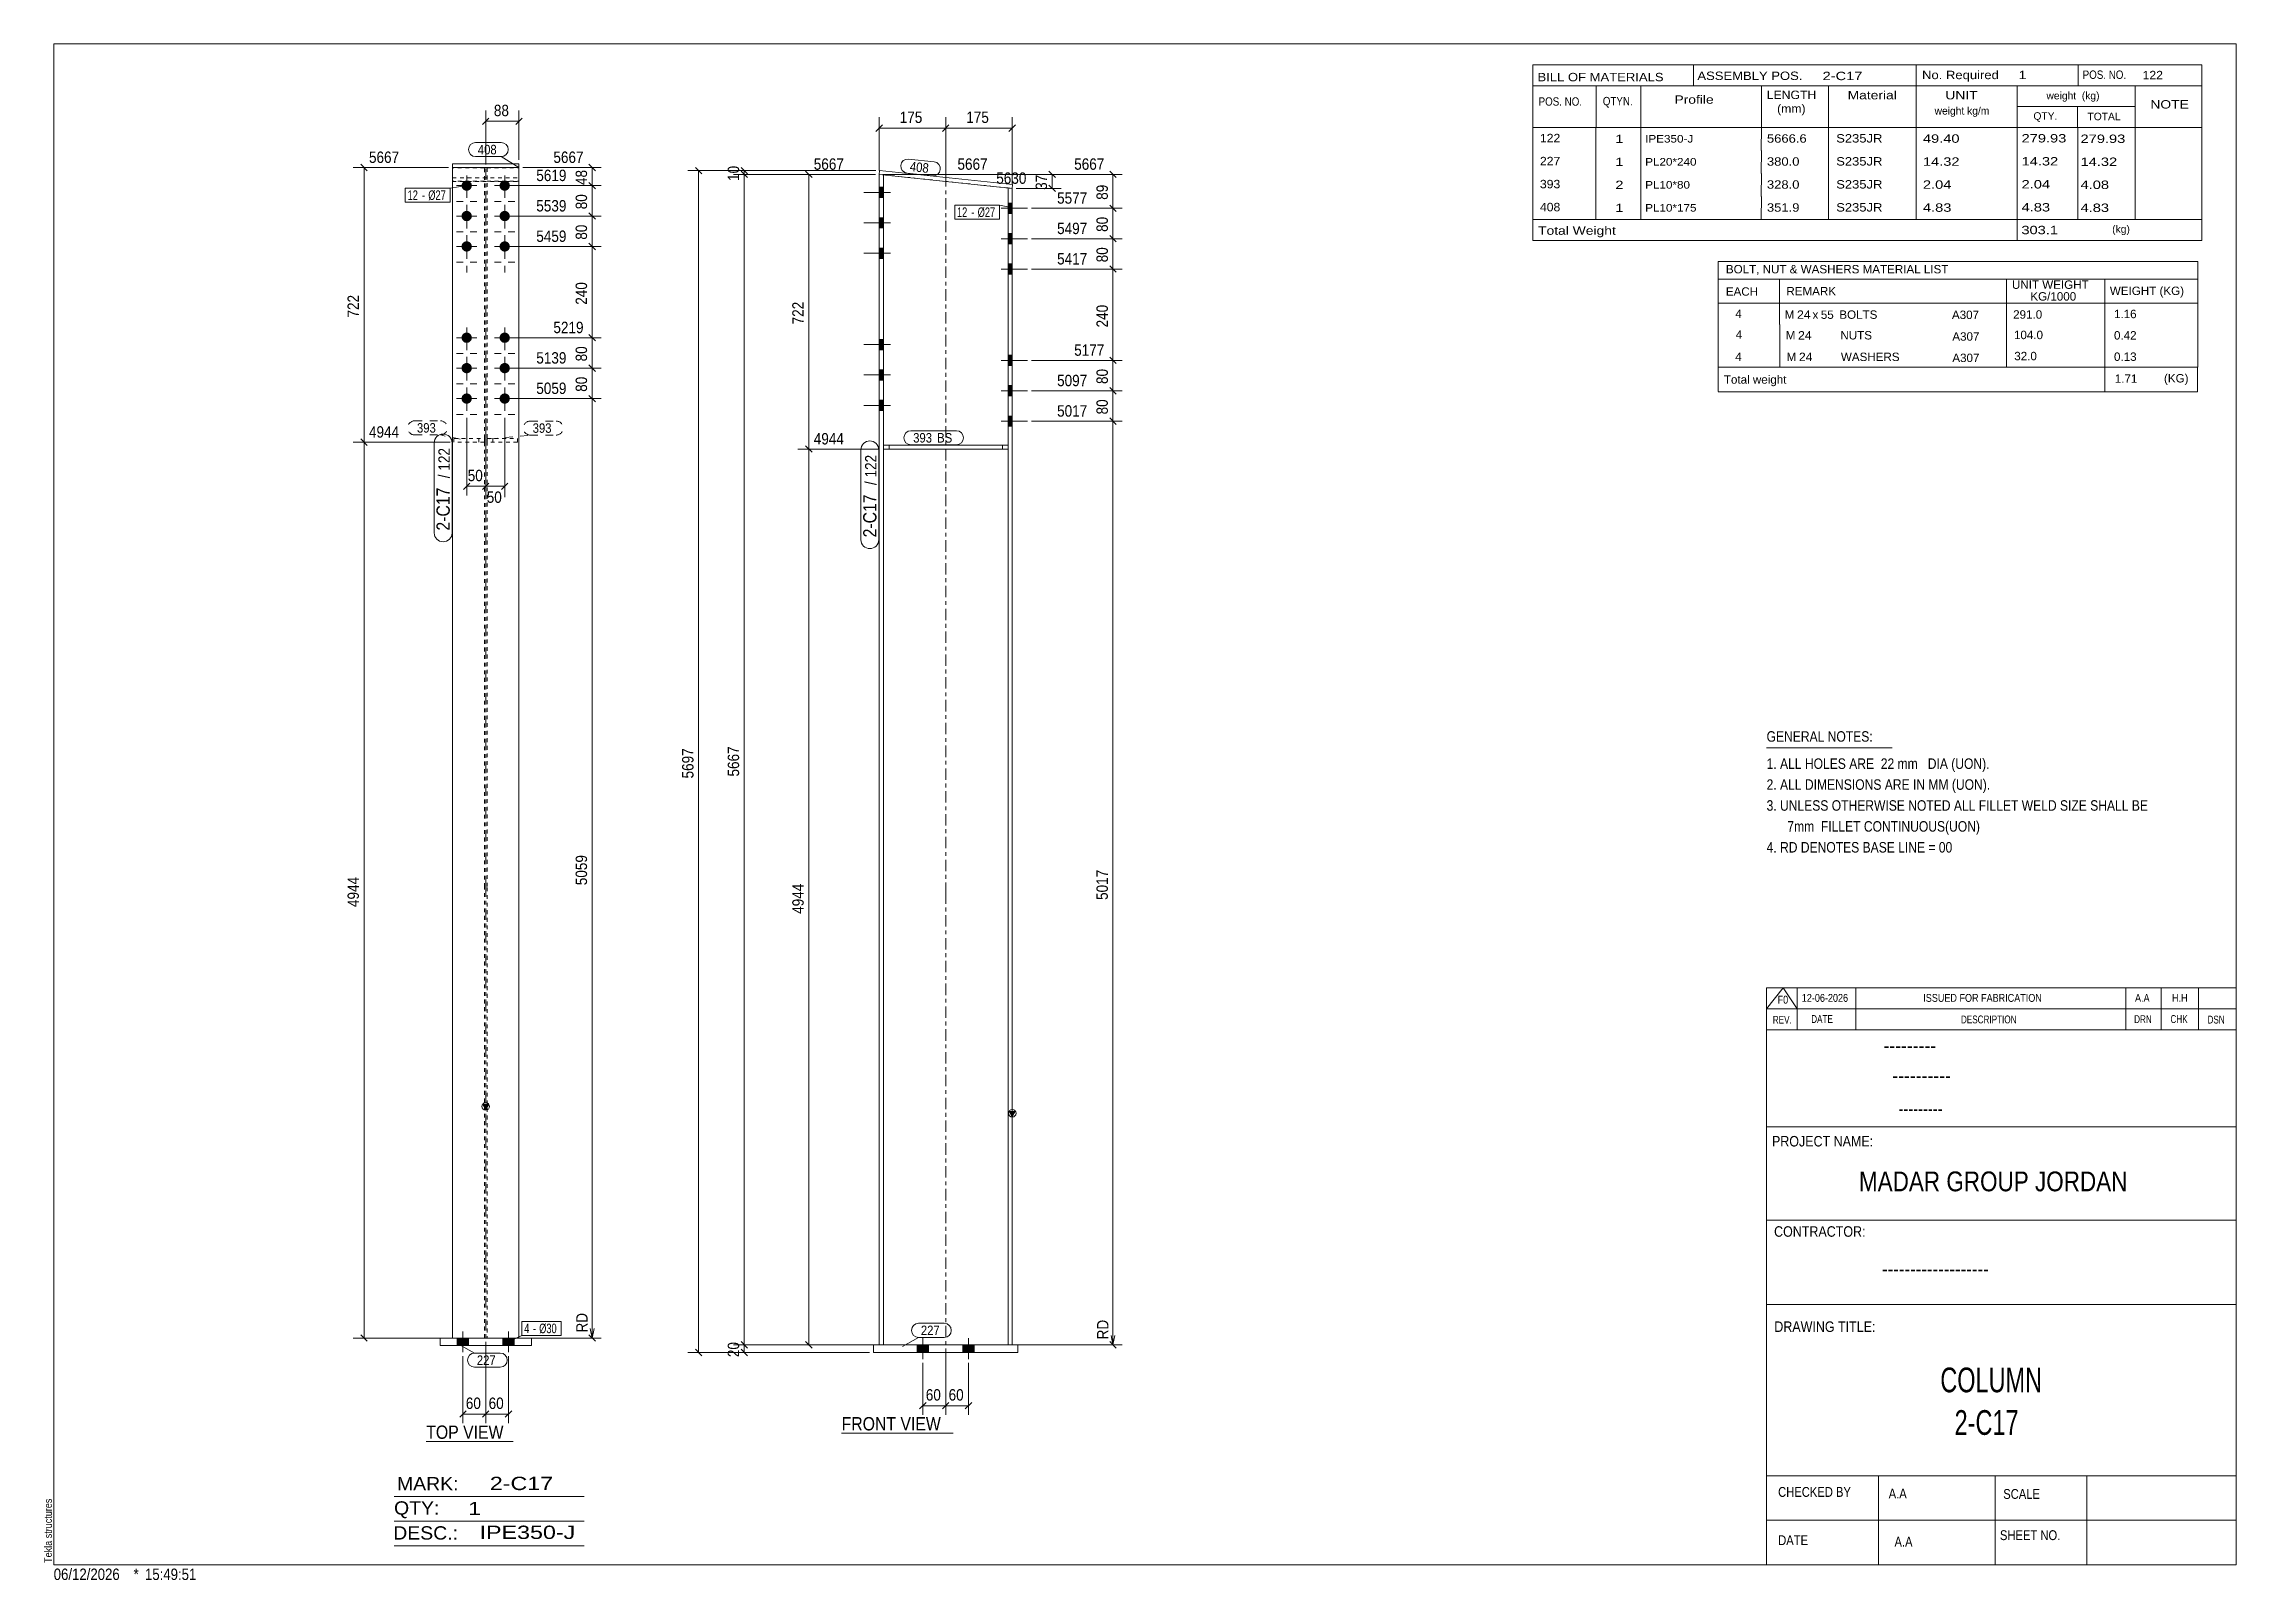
# Model space of a CAD drawing. Header units: millimetres. Extents: x 2 to 579, y 1 to 405.
import ezdxf

# ---------------------------------------------------------------- set-up
doc = ezdxf.new("R2010")
doc.units = ezdxf.units.MM
for name, pattern in [('XKITLINE00', [0]), ('XKITLINE01', [4, 1, -1, 1, -1]), ('XKITLINE02', [4, 2, -2]), ('XKITLINE03', [6, 3, -1, 1, -1])]:
    doc.linetypes.add(name, pattern=pattern)
for name, color, linetype, lineweight in [('Bolt', 3, 'Continuous', 0), ('BoltMark', 7, 'Continuous', 0), ('Dimensions', 7, 'Continuous', 0), ('DrawingSheet', 5, 'Continuous', 0), ('OtherObjectType', 7, 'Continuous', 0), ('Part', 2, 'Continuous', 0), ('PartMark', 7, 'Continuous', 0)]:
    doc.layers.add(name, color=color, linetype=linetype, lineweight=lineweight)
doc.styles.add('@ARIAL_UNICODE_MS_BOLD', font='ARIAL.TTF')
doc.styles.add('ARIAL', font='ARIAL.TTF')
doc.styles.add('ARIAL_NARROW', font='ARIALN.TTF')
doc.styles.add('COMIC_SANS_MS_BOLD', font='COMICBD.TTF')
doc.styles.add('SWIS721_EX_BT', font='ARIAL.TTF')
doc.styles.add('SWISSE', font='ARIAL.TTF')

# ---------------------------------------------------------------- blocks, each defined once
blk = doc.blocks.new('*A1')
at = {"layer": 'Bolt'}
for points in [[(257.09, 360.41), (255.99, 360.41), (255.99, 363.11), (257.09, 363.11)], [(257.09, 360.41), (255.99, 360.41), (255.99, 363.11), (257.09, 363.11)], [(257.09, 352.41), (255.99, 352.41), (255.99, 355.11), (257.09, 355.11)], [(257.09, 352.41), (255.99, 352.41), (255.99, 355.11), (257.09, 355.11)], [(257.09, 344.41), (255.99, 344.41), (255.99, 347.11), (257.09, 347.11)], [(257.09, 344.41), (255.99, 344.41), (255.99, 347.11), (257.09, 347.11)], [(257.09, 320.41), (255.99, 320.41), (255.99, 323.11), (257.09, 323.11)], [(257.09, 320.41), (255.99, 320.41), (255.99, 323.11), (257.09, 323.11)], [(257.09, 312.41), (255.99, 312.41), (255.99, 315.11), (257.09, 315.11)], [(257.09, 312.41), (255.99, 312.41), (255.99, 315.11), (257.09, 315.11)], [(257.09, 304.41), (255.99, 304.41), (255.99, 307.11), (257.09, 307.11)], [(257.09, 304.41), (255.99, 304.41), (255.99, 307.11), (257.09, 307.11)]]:
    blk.add_hatch(color=3, dxfattribs=at).paths.add_polyline_path(points, flags=17)
at = {"layer": 'Bolt', "color": 3, "linetype": 'XKITLINE00', "lineweight": 0}
for p, q in [((254.14, 361.76), (261.14, 361.76)), ((254.14, 361.76), (261.14, 361.76)), ((255.99, 363.11), (257.09, 363.11)), ((255.99, 363.11), (257.09, 363.11)), ((255.99, 360.41), (257.09, 360.41)), ((255.99, 360.41), (257.09, 360.41)), ((254.14, 353.76), (261.14, 353.76)), ((254.14, 353.76), (261.14, 353.76)), ((255.99, 355.11), (257.09, 355.11)), ((255.99, 355.11), (257.09, 355.11)), ((255.99, 352.41), (257.09, 352.41)), ((255.99, 352.41), (257.09, 352.41)), ((255.99, 347.11), (257.09, 347.11)), ((255.99, 347.11), (257.09, 347.11)), ((254.14, 345.76), (261.14, 345.76)), ((254.14, 345.76), (261.14, 345.76)), ((255.99, 344.41), (257.09, 344.41)), ((255.99, 344.41), (257.09, 344.41)), ((255.99, 323.11), (257.09, 323.11)), ((255.99, 323.11), (257.09, 323.11)), ((254.14, 321.76), (261.14, 321.76)), ((254.14, 321.76), (261.14, 321.76)), ((255.99, 320.41), (257.09, 320.41)), ((255.99, 320.41), (257.09, 320.41)), ((254.14, 313.76), (261.14, 313.76)), ((254.14, 313.76), (261.14, 313.76)), ((255.99, 315.11), (257.09, 315.11)), ((255.99, 315.11), (257.09, 315.11)), ((255.99, 312.41), (257.09, 312.41)), ((255.99, 312.41), (257.09, 312.41)), ((254.14, 305.76), (261.14, 305.76)), ((254.14, 305.76), (261.14, 305.76)), ((255.99, 307.11), (257.09, 307.11)), ((255.99, 307.11), (257.09, 307.11)), ((255.99, 304.41), (257.09, 304.41)), ((255.99, 304.41), (257.09, 304.41))]:
    blk.add_line(p, q, dxfattribs=at)
blk = doc.blocks.new('*A2')
at = {"layer": 'Bolt'}
for points in [[(223.19, 364.57), (222.09, 364.57), (222.09, 367.27), (223.19, 367.27)], [(223.19, 364.57), (222.09, 364.57), (222.09, 367.27), (223.19, 367.27)], [(223.19, 356.57), (222.09, 356.57), (222.09, 359.27), (223.19, 359.27)], [(223.19, 356.57), (222.09, 356.57), (222.09, 359.27), (223.19, 359.27)], [(223.19, 348.57), (222.09, 348.57), (222.09, 351.27), (223.19, 351.27)], [(223.19, 348.57), (222.09, 348.57), (222.09, 351.27), (223.19, 351.27)], [(223.19, 324.57), (222.09, 324.57), (222.09, 327.27), (223.19, 327.27)], [(223.19, 324.57), (222.09, 324.57), (222.09, 327.27), (223.19, 327.27)], [(223.19, 316.57), (222.09, 316.57), (222.09, 319.27), (223.19, 319.27)], [(223.19, 316.57), (222.09, 316.57), (222.09, 319.27), (223.19, 319.27)], [(223.19, 308.57), (222.09, 308.57), (222.09, 311.27), (223.19, 311.27)], [(223.19, 308.57), (222.09, 308.57), (222.09, 311.27), (223.19, 311.27)]]:
    blk.add_hatch(color=3, dxfattribs=at).paths.add_polyline_path(points, flags=17)
at = {"layer": 'Bolt', "color": 3, "linetype": 'XKITLINE00', "lineweight": 0}
for p, q in [((225.04, 365.92), (218.04, 365.92)), ((225.04, 365.92), (218.04, 365.92)), ((223.19, 367.27), (222.09, 367.27)), ((223.19, 367.27), (222.09, 367.27)), ((223.19, 364.57), (222.09, 364.57)), ((223.19, 364.57), (222.09, 364.57)), ((225.04, 357.92), (218.04, 357.92)), ((225.04, 357.92), (218.04, 357.92)), ((223.19, 359.27), (222.09, 359.27)), ((223.19, 359.27), (222.09, 359.27)), ((223.19, 356.57), (222.09, 356.57)), ((223.19, 356.57), (222.09, 356.57)), ((225.04, 349.92), (218.04, 349.92)), ((225.04, 349.92), (218.04, 349.92)), ((223.19, 351.27), (222.09, 351.27)), ((223.19, 351.27), (222.09, 351.27)), ((223.19, 348.57), (222.09, 348.57)), ((223.19, 348.57), (222.09, 348.57)), ((225.04, 325.92), (218.04, 325.92)), ((225.04, 325.92), (218.04, 325.92)), ((223.19, 327.27), (222.09, 327.27)), ((223.19, 327.27), (222.09, 327.27)), ((223.19, 324.57), (222.09, 324.57)), ((223.19, 324.57), (222.09, 324.57)), ((225.04, 317.92), (218.04, 317.92)), ((225.04, 317.92), (218.04, 317.92)), ((223.19, 319.27), (222.09, 319.27)), ((223.19, 319.27), (222.09, 319.27)), ((223.19, 316.57), (222.09, 316.57)), ((223.19, 316.57), (222.09, 316.57)), ((225.04, 309.92), (218.04, 309.92)), ((225.04, 309.92), (218.04, 309.92)), ((223.19, 311.27), (222.09, 311.27)), ((223.19, 311.27), (222.09, 311.27)), ((223.19, 308.57), (222.09, 308.57)), ((223.19, 308.57), (222.09, 308.57))]:
    blk.add_line(p, q, dxfattribs=at)
blk = doc.blocks.new('*A3')
at = {"layer": 'Bolt'}
for points in [[(235.09, 62.84), (235.09, 60.84), (232.09, 60.84), (232.09, 62.84)], [(235.09, 62.84), (235.09, 60.84), (232.09, 60.84), (232.09, 62.84)], [(247.09, 62.84), (247.09, 60.84), (244.09, 60.84), (244.09, 62.84)], [(247.09, 62.84), (247.09, 60.84), (244.09, 60.84), (244.09, 62.84)]]:
    blk.add_hatch(color=3, dxfattribs=at).paths.add_polyline_path(points, flags=17)
at = {"layer": 'Bolt', "color": 3, "linetype": 'XKITLINE00', "lineweight": 0}
for p, q in [((233.59, 64.59), (233.59, 59.09)), ((233.59, 64.59), (233.59, 59.09)), ((245.59, 64.59), (245.59, 59.09)), ((245.59, 64.59), (245.59, 59.09)), ((232.09, 62.84), (232.09, 60.84)), ((232.09, 62.84), (232.09, 60.84)), ((235.09, 62.84), (235.09, 60.84)), ((235.09, 62.84), (235.09, 60.84)), ((244.09, 62.84), (244.09, 60.84)), ((244.09, 62.84), (244.09, 60.84)), ((247.09, 62.84), (247.09, 60.84)), ((247.09, 62.84), (247.09, 60.84))]:
    blk.add_line(p, q, dxfattribs=at)
blk = doc.blocks.new('*A4')
at = {"layer": 'Part'}
blk.add_hatch(color=2, dxfattribs=at).paths.add_polyline_path([(256.29, 124.24), (257.89, 124.24), (257.09, 122.84)], flags=17)
at = {"layer": 'Part', "color": 7, "linetype": 'XKITLINE03', "lineweight": 0}
for p, q in [((239.59, 181.44), (239.59, 378.83)), ((239.59, 52.84), (239.59, 181.34))]:
    blk.add_line(p, q, dxfattribs=at)
at = {"layer": 'Part', "color": 2, "linetype": 'XKITLINE00', "lineweight": 0}
for p, q in [((223.19, 370.56), (222.09, 370.68)), ((222.09, 370.68), (222.09, 181.44)), ((223.19, 370.56), (223.19, 181.44)), ((255.99, 367.1), (255.99, 181.44)), ((257.09, 366.99), (255.99, 367.1)), ((257.09, 181.44), (257.09, 366.99)), ((222.09, 181.34), (222.09, 62.84)), ((223.19, 181.34), (223.19, 62.84)), ((255.99, 181.34), (255.99, 62.84)), ((257.09, 62.84), (257.09, 181.34)), ((257.09, 122.84), (256.29, 124.24)), ((256.29, 124.24), (257.89, 124.24)), ((257.89, 124.24), (257.09, 122.84))]:
    blk.add_line(p, q, dxfattribs=at)
at = {"layer": 'Part', "color": 7, "linetype": 'XKITLINE01', "lineweight": 0}
for p, q in [((255.99, 367.1), (223.19, 370.56)), ((257.09, 62.84), (222.09, 62.84))]:
    blk.add_line(p, q, dxfattribs=at)
at = {"layer": 'Part', "color": 2, "linetype": 'XKITLINE00', "lineweight": 0}
blk.add_circle((257.09, 123.74), 1, dxfattribs=at)
blk = doc.blocks.new('*A5')
at = {"layer": 'Part', "color": 2, "linetype": 'XKITLINE00', "lineweight": 0}
for p, q in [((258.59, 62.84), (220.59, 62.84)), ((220.59, 62.84), (220.59, 60.84)), ((258.59, 60.84), (220.59, 60.84)), ((258.59, 62.84), (258.59, 60.84))]:
    blk.add_line(p, q, dxfattribs=at)
blk = doc.blocks.new('*A6')
at = {"layer": 'Part', "color": 2, "linetype": 'XKITLINE00', "lineweight": 0}
for p, q in [((222.09, 370.68), (222.19, 371.67)), ((257.09, 366.99), (222.09, 370.68)), ((222.19, 371.67), (257.19, 367.98)), ((257.19, 367.98), (257.09, 366.99))]:
    blk.add_line(p, q, dxfattribs=at)
blk = doc.blocks.new('*A7')
at = {"layer": 'Part', "color": 7, "linetype": 'XKITLINE01', "lineweight": 0}
for p, q in [((223.19, 299.44), (255.99, 299.44)), ((223.19, 298.44), (223.19, 299.44)), ((223.19, 298.44), (255.99, 298.44)), ((224.69, 298.44), (224.69, 299.44)), ((254.49, 298.44), (254.49, 299.44)), ((255.99, 298.44), (255.99, 299.44))]:
    blk.add_line(p, q, dxfattribs=at)
blk = doc.blocks.new('*A8')
at = {"layer": 'Part', "color": 2, "linetype": 'XKITLINE00', "lineweight": 0}
for p, q in [((223.19, 299.44), (255.99, 299.44)), ((223.19, 298.44), (255.99, 298.44))]:
    blk.add_line(p, q, dxfattribs=at)
at = {"layer": 'Part', "color": 7, "linetype": 'XKITLINE01', "lineweight": 0}
for p, q in [((223.19, 298.44), (223.19, 299.44)), ((224.69, 298.44), (224.69, 299.44)), ((254.49, 298.44), (254.49, 299.44)), ((255.99, 299.44), (255.99, 298.44))]:
    blk.add_line(p, q, dxfattribs=at)
blk = doc.blocks.new('*A9')
at = {"layer": 'Bolt', "color": 3, "linetype": 'XKITLINE00', "lineweight": 0}
for p, q in [((110.91, 363.56), (112.7, 363.56)), ((113.61, 366.26), (113.61, 364.46)), ((116.31, 363.56), (114.51, 363.56)), ((120.91, 363.56), (122.7, 363.56)), ((123.61, 366.26), (123.61, 364.46)), ((126.31, 363.56), (124.51, 363.56)), ((113.61, 360.86), (113.61, 362.66)), ((113.61, 358.26), (113.61, 356.46)), ((123.61, 360.86), (123.61, 362.66)), ((123.61, 358.26), (123.61, 356.46)), ((110.91, 355.56), (112.7, 355.56)), ((113.61, 352.86), (113.61, 354.66)), ((116.31, 355.56), (114.51, 355.56)), ((120.91, 355.56), (122.7, 355.56)), ((123.61, 352.86), (123.61, 354.66)), ((126.31, 355.56), (124.51, 355.56)), ((110.91, 347.56), (112.7, 347.56)), ((113.61, 350.26), (113.61, 348.46)), ((113.61, 344.86), (113.61, 346.66)), ((116.31, 347.56), (114.51, 347.56)), ((120.91, 347.56), (122.7, 347.56)), ((123.61, 350.26), (123.61, 348.46)), ((123.61, 344.86), (123.61, 346.66)), ((126.31, 347.56), (124.51, 347.56)), ((110.91, 323.56), (112.7, 323.56)), ((113.61, 326.26), (113.61, 324.46)), ((116.31, 323.56), (114.51, 323.56)), ((120.91, 323.56), (122.7, 323.56)), ((123.61, 326.26), (123.61, 324.46)), ((126.31, 323.56), (124.51, 323.56)), ((113.61, 320.86), (113.61, 322.66)), ((113.61, 318.26), (113.61, 316.46)), ((123.61, 320.86), (123.61, 322.66)), ((123.61, 318.26), (123.61, 316.46)), ((110.91, 315.56), (112.7, 315.56)), ((113.61, 312.86), (113.61, 314.66)), ((116.31, 315.56), (114.51, 315.56)), ((120.91, 315.56), (122.7, 315.56)), ((123.61, 312.86), (123.61, 314.66)), ((126.31, 315.56), (124.51, 315.56)), ((110.91, 307.56), (112.7, 307.56)), ((113.61, 310.26), (113.61, 308.46)), ((113.61, 304.86), (113.61, 306.66)), ((116.31, 307.56), (114.51, 307.56)), ((120.91, 307.56), (122.7, 307.56)), ((123.61, 310.26), (123.61, 308.46)), ((123.61, 304.86), (123.61, 306.66)), ((126.31, 307.56), (124.51, 307.56))]:
    blk.add_line(p, q, dxfattribs=at)
blk = doc.blocks.new('*A10')
at = {"layer": 'Bolt'}
for points in [[(112.26, 367.75), (112.26, 367.78), (112.26, 367.81), (112.26, 367.85), (112.27, 367.88), (112.27, 367.91), (112.28, 367.95), (112.28, 367.98), (112.29, 368.01), (112.3, 368.04), (112.31, 368.07), (112.31, 368.11), (112.32, 368.14), (112.34, 368.17), (112.35, 368.2), (112.36, 368.23), (112.37, 368.26), (112.39, 368.29), (112.4, 368.32), (112.42, 368.35), (112.43, 368.38), (112.45, 368.41), (112.47, 368.44), (112.48, 368.46), (112.5, 368.49), (112.52, 368.52), (112.54, 368.55), (112.56, 368.57), (112.58, 368.6), (112.61, 368.62), (112.63, 368.65), (112.65, 368.67), (112.68, 368.69), (112.7, 368.71), (112.72, 368.74), (112.75, 368.76), (112.78, 368.78), (112.8, 368.8), (112.83, 368.82), (112.86, 368.84), (112.88, 368.85), (112.91, 368.87), (112.94, 368.89), (112.97, 368.91), (113, 368.92), (113.03, 368.93), (113.06, 368.95), (113.09, 368.96), (113.12, 368.97), (113.15, 368.99), (113.18, 369), (113.21, 369.01), (113.25, 369.02), (113.28, 369.02), (113.31, 369.03), (113.34, 369.04), (113.38, 369.04), (113.41, 369.05), (113.44, 369.05), (113.47, 369.06), (113.51, 369.06), (113.54, 369.06), (113.57, 369.06), (113.61, 369.06), (113.64, 369.06), (113.67, 369.06), (113.71, 369.06), (113.74, 369.06), (113.77, 369.05), (113.8, 369.05), (113.84, 369.04), (113.87, 369.04), (113.9, 369.03), (113.93, 369.02), (113.97, 369.02), (114, 369.01), (114.03, 369), (114.06, 368.99), (114.09, 368.97), (114.12, 368.96), (114.15, 368.95), (114.18, 368.93), (114.21, 368.92), (114.24, 368.91), (114.27, 368.89), (114.3, 368.87), (114.33, 368.85), (114.36, 368.84), (114.38, 368.82), (114.41, 368.8), (114.44, 368.78), (114.46, 368.76), (114.49, 368.74), (114.51, 368.71), (114.54, 368.69), (114.56, 368.67), (114.58, 368.65), (114.61, 368.62), (114.63, 368.6), (114.65, 368.57), (114.67, 368.55), (114.69, 368.52), (114.71, 368.49), (114.73, 368.46), (114.75, 368.44), (114.76, 368.41), (114.78, 368.38), (114.8, 368.35), (114.81, 368.32), (114.83, 368.29), (114.84, 368.26), (114.85, 368.23), (114.87, 368.2), (114.88, 368.17), (114.89, 368.14), (114.9, 368.11), (114.91, 368.07), (114.92, 368.04), (114.92, 368.01), (114.93, 367.98), (114.94, 367.95), (114.94, 367.91), (114.95, 367.88), (114.95, 367.85), (114.95, 367.81), (114.95, 367.78), (114.96, 367.75), (114.96, 367.71), (114.96, 367.68), (114.95, 367.65), (114.95, 367.62), (114.95, 367.58), (114.95, 367.55), (114.94, 367.52), (114.94, 367.48), (114.93, 367.45), (114.92, 367.42), (114.92, 367.39), (114.91, 367.35), (114.9, 367.32), (114.89, 367.29), (114.88, 367.26), (114.87, 367.23), (114.85, 367.2), (114.84, 367.17), (114.83, 367.14), (114.81, 367.11), (114.8, 367.08), (114.78, 367.05), (114.76, 367.02), (114.75, 366.99), (114.73, 366.96), (114.71, 366.94), (114.69, 366.91), (114.67, 366.88), (114.65, 366.86), (114.63, 366.83), (114.61, 366.81), (114.58, 366.78), (114.56, 366.76), (114.54, 366.74), (114.51, 366.71), (114.49, 366.69), (114.46, 366.67), (114.44, 366.65), (114.41, 366.63), (114.38, 366.61), (114.36, 366.59), (114.33, 366.57), (114.3, 366.56), (114.27, 366.54), (114.24, 366.52), (114.21, 366.51), (114.18, 366.49), (114.15, 366.48), (114.12, 366.47), (114.09, 366.45), (114.06, 366.44), (114.03, 366.43), (114, 366.42), (113.97, 366.41), (113.93, 366.4), (113.9, 366.4), (113.87, 366.39), (113.84, 366.38), (113.8, 366.38), (113.77, 366.37), (113.74, 366.37), (113.71, 366.37), (113.67, 366.37), (113.64, 366.36), (113.61, 366.36), (113.57, 366.36), (113.54, 366.37), (113.51, 366.37), (113.47, 366.37), (113.44, 366.37), (113.41, 366.38), (113.38, 366.38), (113.34, 366.39), (113.31, 366.4), (113.28, 366.4), (113.25, 366.41), (113.21, 366.42), (113.18, 366.43), (113.15, 366.44), (113.12, 366.45), (113.09, 366.47), (113.06, 366.48), (113.03, 366.49), (113, 366.51), (112.97, 366.52), (112.94, 366.54), (112.91, 366.56), (112.88, 366.57), (112.86, 366.59), (112.83, 366.61), (112.8, 366.63), (112.78, 366.65), (112.75, 366.67), (112.72, 366.69), (112.7, 366.71), (112.68, 366.74), (112.65, 366.76), (112.63, 366.78), (112.61, 366.81), (112.58, 366.83), (112.56, 366.86), (112.54, 366.88), (112.52, 366.91), (112.5, 366.94), (112.48, 366.96), (112.47, 366.99), (112.45, 367.02), (112.43, 367.05), (112.42, 367.08), (112.4, 367.11), (112.39, 367.14), (112.37, 367.17), (112.36, 367.2), (112.35, 367.23), (112.34, 367.26), (112.32, 367.29), (112.31, 367.32), (112.31, 367.35), (112.3, 367.39), (112.29, 367.42), (112.28, 367.45), (112.28, 367.48), (112.27, 367.52), (112.27, 367.55), (112.26, 367.58), (112.26, 367.62), (112.26, 367.65), (112.26, 367.68), (112.26, 367.71)], [(122.26, 367.75), (122.26, 367.78), (122.26, 367.81), (122.26, 367.85), (122.27, 367.88), (122.27, 367.91), (122.28, 367.95), (122.28, 367.98), (122.29, 368.01), (122.3, 368.04), (122.31, 368.07), (122.31, 368.11), (122.32, 368.14), (122.34, 368.17), (122.35, 368.2), (122.36, 368.23), (122.37, 368.26), (122.39, 368.29), (122.4, 368.32), (122.42, 368.35), (122.43, 368.38), (122.45, 368.41), (122.47, 368.44), (122.48, 368.46), (122.5, 368.49), (122.52, 368.52), (122.54, 368.55), (122.56, 368.57), (122.58, 368.6), (122.61, 368.62), (122.63, 368.65), (122.65, 368.67), (122.68, 368.69), (122.7, 368.71), (122.72, 368.74), (122.75, 368.76), (122.78, 368.78), (122.8, 368.8), (122.83, 368.82), (122.86, 368.84), (122.88, 368.85), (122.91, 368.87), (122.94, 368.89), (122.97, 368.91), (123, 368.92), (123.03, 368.93), (123.06, 368.95), (123.09, 368.96), (123.12, 368.97), (123.15, 368.99), (123.18, 369), (123.21, 369.01), (123.25, 369.02), (123.28, 369.02), (123.31, 369.03), (123.34, 369.04), (123.38, 369.04), (123.41, 369.05), (123.44, 369.05), (123.47, 369.06), (123.51, 369.06), (123.54, 369.06), (123.57, 369.06), (123.61, 369.06), (123.64, 369.06), (123.67, 369.06), (123.71, 369.06), (123.74, 369.06), (123.77, 369.05), (123.8, 369.05), (123.84, 369.04), (123.87, 369.04), (123.9, 369.03), (123.93, 369.02), (123.97, 369.02), (124, 369.01), (124.03, 369), (124.06, 368.99), (124.09, 368.97), (124.12, 368.96), (124.15, 368.95), (124.18, 368.93), (124.21, 368.92), (124.24, 368.91), (124.27, 368.89), (124.3, 368.87), (124.33, 368.85), (124.36, 368.84), (124.38, 368.82), (124.41, 368.8), (124.44, 368.78), (124.46, 368.76), (124.49, 368.74), (124.51, 368.71), (124.54, 368.69), (124.56, 368.67), (124.58, 368.65), (124.61, 368.62), (124.63, 368.6), (124.65, 368.57), (124.67, 368.55), (124.69, 368.52), (124.71, 368.49), (124.73, 368.46), (124.75, 368.44), (124.76, 368.41), (124.78, 368.38), (124.8, 368.35), (124.81, 368.32), (124.83, 368.29), (124.84, 368.26), (124.85, 368.23), (124.87, 368.2), (124.88, 368.17), (124.89, 368.14), (124.9, 368.11), (124.91, 368.07), (124.92, 368.04), (124.92, 368.01), (124.93, 367.98), (124.94, 367.95), (124.94, 367.91), (124.95, 367.88), (124.95, 367.85), (124.95, 367.81), (124.95, 367.78), (124.96, 367.75), (124.96, 367.71), (124.96, 367.68), (124.95, 367.65), (124.95, 367.62), (124.95, 367.58), (124.95, 367.55), (124.94, 367.52), (124.94, 367.48), (124.93, 367.45), (124.92, 367.42), (124.92, 367.39), (124.91, 367.35), (124.9, 367.32), (124.89, 367.29), (124.88, 367.26), (124.87, 367.23), (124.85, 367.2), (124.84, 367.17), (124.83, 367.14), (124.81, 367.11), (124.8, 367.08), (124.78, 367.05), (124.76, 367.02), (124.75, 366.99), (124.73, 366.96), (124.71, 366.94), (124.69, 366.91), (124.67, 366.88), (124.65, 366.86), (124.63, 366.83), (124.61, 366.81), (124.58, 366.78), (124.56, 366.76), (124.54, 366.74), (124.51, 366.71), (124.49, 366.69), (124.46, 366.67), (124.44, 366.65), (124.41, 366.63), (124.38, 366.61), (124.36, 366.59), (124.33, 366.57), (124.3, 366.56), (124.27, 366.54), (124.24, 366.52), (124.21, 366.51), (124.18, 366.49), (124.15, 366.48), (124.12, 366.47), (124.09, 366.45), (124.06, 366.44), (124.03, 366.43), (124, 366.42), (123.97, 366.41), (123.93, 366.4), (123.9, 366.4), (123.87, 366.39), (123.84, 366.38), (123.8, 366.38), (123.77, 366.37), (123.74, 366.37), (123.71, 366.37), (123.67, 366.37), (123.64, 366.36), (123.61, 366.36), (123.57, 366.36), (123.54, 366.37), (123.51, 366.37), (123.47, 366.37), (123.44, 366.37), (123.41, 366.38), (123.38, 366.38), (123.34, 366.39), (123.31, 366.4), (123.28, 366.4), (123.25, 366.41), (123.21, 366.42), (123.18, 366.43), (123.15, 366.44), (123.12, 366.45), (123.09, 366.47), (123.06, 366.48), (123.03, 366.49), (123, 366.51), (122.97, 366.52), (122.94, 366.54), (122.91, 366.56), (122.88, 366.57), (122.86, 366.59), (122.83, 366.61), (122.8, 366.63), (122.78, 366.65), (122.75, 366.67), (122.72, 366.69), (122.7, 366.71), (122.68, 366.74), (122.65, 366.76), (122.63, 366.78), (122.61, 366.81), (122.58, 366.83), (122.56, 366.86), (122.54, 366.88), (122.52, 366.91), (122.5, 366.94), (122.48, 366.96), (122.47, 366.99), (122.45, 367.02), (122.43, 367.05), (122.42, 367.08), (122.4, 367.11), (122.39, 367.14), (122.37, 367.17), (122.36, 367.2), (122.35, 367.23), (122.34, 367.26), (122.32, 367.29), (122.31, 367.32), (122.31, 367.35), (122.3, 367.39), (122.29, 367.42), (122.28, 367.45), (122.28, 367.48), (122.27, 367.52), (122.27, 367.55), (122.26, 367.58), (122.26, 367.62), (122.26, 367.65), (122.26, 367.68), (122.26, 367.71)], [(112.26, 359.75), (112.26, 359.78), (112.26, 359.81), (112.26, 359.85), (112.27, 359.88), (112.27, 359.91), (112.28, 359.95), (112.28, 359.98), (112.29, 360.01), (112.3, 360.04), (112.31, 360.07), (112.31, 360.11), (112.32, 360.14), (112.34, 360.17), (112.35, 360.2), (112.36, 360.23), (112.37, 360.26), (112.39, 360.29), (112.4, 360.32), (112.42, 360.35), (112.43, 360.38), (112.45, 360.41), (112.47, 360.44), (112.48, 360.46), (112.5, 360.49), (112.52, 360.52), (112.54, 360.55), (112.56, 360.57), (112.58, 360.6), (112.61, 360.62), (112.63, 360.65), (112.65, 360.67), (112.68, 360.69), (112.7, 360.71), (112.72, 360.74), (112.75, 360.76), (112.78, 360.78), (112.8, 360.8), (112.83, 360.82), (112.86, 360.84), (112.88, 360.85), (112.91, 360.87), (112.94, 360.89), (112.97, 360.91), (113, 360.92), (113.03, 360.93), (113.06, 360.95), (113.09, 360.96), (113.12, 360.97), (113.15, 360.99), (113.18, 361), (113.21, 361.01), (113.25, 361.02), (113.28, 361.02), (113.31, 361.03), (113.34, 361.04), (113.38, 361.04), (113.41, 361.05), (113.44, 361.05), (113.47, 361.06), (113.51, 361.06), (113.54, 361.06), (113.57, 361.06), (113.61, 361.06), (113.64, 361.06), (113.67, 361.06), (113.71, 361.06), (113.74, 361.06), (113.77, 361.05), (113.8, 361.05), (113.84, 361.04), (113.87, 361.04), (113.9, 361.03), (113.93, 361.02), (113.97, 361.02), (114, 361.01), (114.03, 361), (114.06, 360.99), (114.09, 360.97), (114.12, 360.96), (114.15, 360.95), (114.18, 360.93), (114.21, 360.92), (114.24, 360.91), (114.27, 360.89), (114.3, 360.87), (114.33, 360.85), (114.36, 360.84), (114.38, 360.82), (114.41, 360.8), (114.44, 360.78), (114.46, 360.76), (114.49, 360.74), (114.51, 360.71), (114.54, 360.69), (114.56, 360.67), (114.58, 360.65), (114.61, 360.62), (114.63, 360.6), (114.65, 360.57), (114.67, 360.55), (114.69, 360.52), (114.71, 360.49), (114.73, 360.46), (114.75, 360.44), (114.76, 360.41), (114.78, 360.38), (114.8, 360.35), (114.81, 360.32), (114.83, 360.29), (114.84, 360.26), (114.85, 360.23), (114.87, 360.2), (114.88, 360.17), (114.89, 360.14), (114.9, 360.11), (114.91, 360.07), (114.92, 360.04), (114.92, 360.01), (114.93, 359.98), (114.94, 359.95), (114.94, 359.91), (114.95, 359.88), (114.95, 359.85), (114.95, 359.81), (114.95, 359.78), (114.96, 359.75), (114.96, 359.71), (114.96, 359.68), (114.95, 359.65), (114.95, 359.62), (114.95, 359.58), (114.95, 359.55), (114.94, 359.52), (114.94, 359.48), (114.93, 359.45), (114.92, 359.42), (114.92, 359.39), (114.91, 359.35), (114.9, 359.32), (114.89, 359.29), (114.88, 359.26), (114.87, 359.23), (114.85, 359.2), (114.84, 359.17), (114.83, 359.14), (114.81, 359.11), (114.8, 359.08), (114.78, 359.05), (114.76, 359.02), (114.75, 358.99), (114.73, 358.96), (114.71, 358.94), (114.69, 358.91), (114.67, 358.88), (114.65, 358.86), (114.63, 358.83), (114.61, 358.81), (114.58, 358.78), (114.56, 358.76), (114.54, 358.74), (114.51, 358.71), (114.49, 358.69), (114.46, 358.67), (114.44, 358.65), (114.41, 358.63), (114.38, 358.61), (114.36, 358.59), (114.33, 358.57), (114.3, 358.56), (114.27, 358.54), (114.24, 358.52), (114.21, 358.51), (114.18, 358.49), (114.15, 358.48), (114.12, 358.47), (114.09, 358.45), (114.06, 358.44), (114.03, 358.43), (114, 358.42), (113.97, 358.41), (113.93, 358.4), (113.9, 358.4), (113.87, 358.39), (113.84, 358.38), (113.8, 358.38), (113.77, 358.37), (113.74, 358.37), (113.71, 358.37), (113.67, 358.37), (113.64, 358.36), (113.61, 358.36), (113.57, 358.36), (113.54, 358.37), (113.51, 358.37), (113.47, 358.37), (113.44, 358.37), (113.41, 358.38), (113.38, 358.38), (113.34, 358.39), (113.31, 358.4), (113.28, 358.4), (113.25, 358.41), (113.21, 358.42), (113.18, 358.43), (113.15, 358.44), (113.12, 358.45), (113.09, 358.47), (113.06, 358.48), (113.03, 358.49), (113, 358.51), (112.97, 358.52), (112.94, 358.54), (112.91, 358.56), (112.88, 358.57), (112.86, 358.59), (112.83, 358.61), (112.8, 358.63), (112.78, 358.65), (112.75, 358.67), (112.72, 358.69), (112.7, 358.71), (112.68, 358.74), (112.65, 358.76), (112.63, 358.78), (112.61, 358.81), (112.58, 358.83), (112.56, 358.86), (112.54, 358.88), (112.52, 358.91), (112.5, 358.94), (112.48, 358.96), (112.47, 358.99), (112.45, 359.02), (112.43, 359.05), (112.42, 359.08), (112.4, 359.11), (112.39, 359.14), (112.37, 359.17), (112.36, 359.2), (112.35, 359.23), (112.34, 359.26), (112.32, 359.29), (112.31, 359.32), (112.31, 359.35), (112.3, 359.39), (112.29, 359.42), (112.28, 359.45), (112.28, 359.48), (112.27, 359.52), (112.27, 359.55), (112.26, 359.58), (112.26, 359.62), (112.26, 359.65), (112.26, 359.68), (112.26, 359.71)], [(122.26, 359.75), (122.26, 359.78), (122.26, 359.81), (122.26, 359.85), (122.27, 359.88), (122.27, 359.91), (122.28, 359.95), (122.28, 359.98), (122.29, 360.01), (122.3, 360.04), (122.31, 360.07), (122.31, 360.11), (122.32, 360.14), (122.34, 360.17), (122.35, 360.2), (122.36, 360.23), (122.37, 360.26), (122.39, 360.29), (122.4, 360.32), (122.42, 360.35), (122.43, 360.38), (122.45, 360.41), (122.47, 360.44), (122.48, 360.46), (122.5, 360.49), (122.52, 360.52), (122.54, 360.55), (122.56, 360.57), (122.58, 360.6), (122.61, 360.62), (122.63, 360.65), (122.65, 360.67), (122.68, 360.69), (122.7, 360.71), (122.72, 360.74), (122.75, 360.76), (122.78, 360.78), (122.8, 360.8), (122.83, 360.82), (122.86, 360.84), (122.88, 360.85), (122.91, 360.87), (122.94, 360.89), (122.97, 360.91), (123, 360.92), (123.03, 360.93), (123.06, 360.95), (123.09, 360.96), (123.12, 360.97), (123.15, 360.99), (123.18, 361), (123.21, 361.01), (123.25, 361.02), (123.28, 361.02), (123.31, 361.03), (123.34, 361.04), (123.38, 361.04), (123.41, 361.05), (123.44, 361.05), (123.47, 361.06), (123.51, 361.06), (123.54, 361.06), (123.57, 361.06), (123.61, 361.06), (123.64, 361.06), (123.67, 361.06), (123.71, 361.06), (123.74, 361.06), (123.77, 361.05), (123.8, 361.05), (123.84, 361.04), (123.87, 361.04), (123.9, 361.03), (123.93, 361.02), (123.97, 361.02), (124, 361.01), (124.03, 361), (124.06, 360.99), (124.09, 360.97), (124.12, 360.96), (124.15, 360.95), (124.18, 360.93), (124.21, 360.92), (124.24, 360.91), (124.27, 360.89), (124.3, 360.87), (124.33, 360.85), (124.36, 360.84), (124.38, 360.82), (124.41, 360.8), (124.44, 360.78), (124.46, 360.76), (124.49, 360.74), (124.51, 360.71), (124.54, 360.69), (124.56, 360.67), (124.58, 360.65), (124.61, 360.62), (124.63, 360.6), (124.65, 360.57), (124.67, 360.55), (124.69, 360.52), (124.71, 360.49), (124.73, 360.46), (124.75, 360.44), (124.76, 360.41), (124.78, 360.38), (124.8, 360.35), (124.81, 360.32), (124.83, 360.29), (124.84, 360.26), (124.85, 360.23), (124.87, 360.2), (124.88, 360.17), (124.89, 360.14), (124.9, 360.11), (124.91, 360.07), (124.92, 360.04), (124.92, 360.01), (124.93, 359.98), (124.94, 359.95), (124.94, 359.91), (124.95, 359.88), (124.95, 359.85), (124.95, 359.81), (124.95, 359.78), (124.96, 359.75), (124.96, 359.71), (124.96, 359.68), (124.95, 359.65), (124.95, 359.62), (124.95, 359.58), (124.95, 359.55), (124.94, 359.52), (124.94, 359.48), (124.93, 359.45), (124.92, 359.42), (124.92, 359.39), (124.91, 359.35), (124.9, 359.32), (124.89, 359.29), (124.88, 359.26), (124.87, 359.23), (124.85, 359.2), (124.84, 359.17), (124.83, 359.14), (124.81, 359.11), (124.8, 359.08), (124.78, 359.05), (124.76, 359.02), (124.75, 358.99), (124.73, 358.96), (124.71, 358.94), (124.69, 358.91), (124.67, 358.88), (124.65, 358.86), (124.63, 358.83), (124.61, 358.81), (124.58, 358.78), (124.56, 358.76), (124.54, 358.74), (124.51, 358.71), (124.49, 358.69), (124.46, 358.67), (124.44, 358.65), (124.41, 358.63), (124.38, 358.61), (124.36, 358.59), (124.33, 358.57), (124.3, 358.56), (124.27, 358.54), (124.24, 358.52), (124.21, 358.51), (124.18, 358.49), (124.15, 358.48), (124.12, 358.47), (124.09, 358.45), (124.06, 358.44), (124.03, 358.43), (124, 358.42), (123.97, 358.41), (123.93, 358.4), (123.9, 358.4), (123.87, 358.39), (123.84, 358.38), (123.8, 358.38), (123.77, 358.37), (123.74, 358.37), (123.71, 358.37), (123.67, 358.37), (123.64, 358.36), (123.61, 358.36), (123.57, 358.36), (123.54, 358.37), (123.51, 358.37), (123.47, 358.37), (123.44, 358.37), (123.41, 358.38), (123.38, 358.38), (123.34, 358.39), (123.31, 358.4), (123.28, 358.4), (123.25, 358.41), (123.21, 358.42), (123.18, 358.43), (123.15, 358.44), (123.12, 358.45), (123.09, 358.47), (123.06, 358.48), (123.03, 358.49), (123, 358.51), (122.97, 358.52), (122.94, 358.54), (122.91, 358.56), (122.88, 358.57), (122.86, 358.59), (122.83, 358.61), (122.8, 358.63), (122.78, 358.65), (122.75, 358.67), (122.72, 358.69), (122.7, 358.71), (122.68, 358.74), (122.65, 358.76), (122.63, 358.78), (122.61, 358.81), (122.58, 358.83), (122.56, 358.86), (122.54, 358.88), (122.52, 358.91), (122.5, 358.94), (122.48, 358.96), (122.47, 358.99), (122.45, 359.02), (122.43, 359.05), (122.42, 359.08), (122.4, 359.11), (122.39, 359.14), (122.37, 359.17), (122.36, 359.2), (122.35, 359.23), (122.34, 359.26), (122.32, 359.29), (122.31, 359.32), (122.31, 359.35), (122.3, 359.39), (122.29, 359.42), (122.28, 359.45), (122.28, 359.48), (122.27, 359.52), (122.27, 359.55), (122.26, 359.58), (122.26, 359.62), (122.26, 359.65), (122.26, 359.68), (122.26, 359.71)], [(112.26, 351.75), (112.26, 351.78), (112.26, 351.81), (112.26, 351.85), (112.27, 351.88), (112.27, 351.91), (112.28, 351.95), (112.28, 351.98), (112.29, 352.01), (112.3, 352.04), (112.31, 352.07), (112.31, 352.11), (112.32, 352.14), (112.34, 352.17), (112.35, 352.2), (112.36, 352.23), (112.37, 352.26), (112.39, 352.29), (112.4, 352.32), (112.42, 352.35), (112.43, 352.38), (112.45, 352.41), (112.47, 352.44), (112.48, 352.46), (112.5, 352.49), (112.52, 352.52), (112.54, 352.55), (112.56, 352.57), (112.58, 352.6), (112.61, 352.62), (112.63, 352.65), (112.65, 352.67), (112.68, 352.69), (112.7, 352.71), (112.72, 352.74), (112.75, 352.76), (112.78, 352.78), (112.8, 352.8), (112.83, 352.82), (112.86, 352.84), (112.88, 352.85), (112.91, 352.87), (112.94, 352.89), (112.97, 352.91), (113, 352.92), (113.03, 352.93), (113.06, 352.95), (113.09, 352.96), (113.12, 352.97), (113.15, 352.99), (113.18, 353), (113.21, 353.01), (113.25, 353.02), (113.28, 353.02), (113.31, 353.03), (113.34, 353.04), (113.38, 353.04), (113.41, 353.05), (113.44, 353.05), (113.47, 353.06), (113.51, 353.06), (113.54, 353.06), (113.57, 353.06), (113.61, 353.06), (113.64, 353.06), (113.67, 353.06), (113.71, 353.06), (113.74, 353.06), (113.77, 353.05), (113.8, 353.05), (113.84, 353.04), (113.87, 353.04), (113.9, 353.03), (113.93, 353.02), (113.97, 353.02), (114, 353.01), (114.03, 353), (114.06, 352.99), (114.09, 352.97), (114.12, 352.96), (114.15, 352.95), (114.18, 352.93), (114.21, 352.92), (114.24, 352.91), (114.27, 352.89), (114.3, 352.87), (114.33, 352.85), (114.36, 352.84), (114.38, 352.82), (114.41, 352.8), (114.44, 352.78), (114.46, 352.76), (114.49, 352.74), (114.51, 352.71), (114.54, 352.69), (114.56, 352.67), (114.58, 352.65), (114.61, 352.62), (114.63, 352.6), (114.65, 352.57), (114.67, 352.55), (114.69, 352.52), (114.71, 352.49), (114.73, 352.46), (114.75, 352.44), (114.76, 352.41), (114.78, 352.38), (114.8, 352.35), (114.81, 352.32), (114.83, 352.29), (114.84, 352.26), (114.85, 352.23), (114.87, 352.2), (114.88, 352.17), (114.89, 352.14), (114.9, 352.11), (114.91, 352.07), (114.92, 352.04), (114.92, 352.01), (114.93, 351.98), (114.94, 351.95), (114.94, 351.91), (114.95, 351.88), (114.95, 351.85), (114.95, 351.81), (114.95, 351.78), (114.96, 351.75), (114.96, 351.71), (114.96, 351.68), (114.95, 351.65), (114.95, 351.62), (114.95, 351.58), (114.95, 351.55), (114.94, 351.52), (114.94, 351.48), (114.93, 351.45), (114.92, 351.42), (114.92, 351.39), (114.91, 351.35), (114.9, 351.32), (114.89, 351.29), (114.88, 351.26), (114.87, 351.23), (114.85, 351.2), (114.84, 351.17), (114.83, 351.14), (114.81, 351.11), (114.8, 351.08), (114.78, 351.05), (114.76, 351.02), (114.75, 350.99), (114.73, 350.96), (114.71, 350.94), (114.69, 350.91), (114.67, 350.88), (114.65, 350.86), (114.63, 350.83), (114.61, 350.81), (114.58, 350.78), (114.56, 350.76), (114.54, 350.74), (114.51, 350.71), (114.49, 350.69), (114.46, 350.67), (114.44, 350.65), (114.41, 350.63), (114.38, 350.61), (114.36, 350.59), (114.33, 350.57), (114.3, 350.56), (114.27, 350.54), (114.24, 350.52), (114.21, 350.51), (114.18, 350.49), (114.15, 350.48), (114.12, 350.47), (114.09, 350.45), (114.06, 350.44), (114.03, 350.43), (114, 350.42), (113.97, 350.41), (113.93, 350.4), (113.9, 350.4), (113.87, 350.39), (113.84, 350.38), (113.8, 350.38), (113.77, 350.37), (113.74, 350.37), (113.71, 350.37), (113.67, 350.37), (113.64, 350.36), (113.61, 350.36), (113.57, 350.36), (113.54, 350.37), (113.51, 350.37), (113.47, 350.37), (113.44, 350.37), (113.41, 350.38), (113.38, 350.38), (113.34, 350.39), (113.31, 350.4), (113.28, 350.4), (113.25, 350.41), (113.21, 350.42), (113.18, 350.43), (113.15, 350.44), (113.12, 350.45), (113.09, 350.47), (113.06, 350.48), (113.03, 350.49), (113, 350.51), (112.97, 350.52), (112.94, 350.54), (112.91, 350.56), (112.88, 350.57), (112.86, 350.59), (112.83, 350.61), (112.8, 350.63), (112.78, 350.65), (112.75, 350.67), (112.72, 350.69), (112.7, 350.71), (112.68, 350.74), (112.65, 350.76), (112.63, 350.78), (112.61, 350.81), (112.58, 350.83), (112.56, 350.86), (112.54, 350.88), (112.52, 350.91), (112.5, 350.94), (112.48, 350.96), (112.47, 350.99), (112.45, 351.02), (112.43, 351.05), (112.42, 351.08), (112.4, 351.11), (112.39, 351.14), (112.37, 351.17), (112.36, 351.2), (112.35, 351.23), (112.34, 351.26), (112.32, 351.29), (112.31, 351.32), (112.31, 351.35), (112.3, 351.39), (112.29, 351.42), (112.28, 351.45), (112.28, 351.48), (112.27, 351.52), (112.27, 351.55), (112.26, 351.58), (112.26, 351.62), (112.26, 351.65), (112.26, 351.68), (112.26, 351.71)], [(122.26, 351.75), (122.26, 351.78), (122.26, 351.81), (122.26, 351.85), (122.27, 351.88), (122.27, 351.91), (122.28, 351.95), (122.28, 351.98), (122.29, 352.01), (122.3, 352.04), (122.31, 352.07), (122.31, 352.11), (122.32, 352.14), (122.34, 352.17), (122.35, 352.2), (122.36, 352.23), (122.37, 352.26), (122.39, 352.29), (122.4, 352.32), (122.42, 352.35), (122.43, 352.38), (122.45, 352.41), (122.47, 352.44), (122.48, 352.46), (122.5, 352.49), (122.52, 352.52), (122.54, 352.55), (122.56, 352.57), (122.58, 352.6), (122.61, 352.62), (122.63, 352.65), (122.65, 352.67), (122.68, 352.69), (122.7, 352.71), (122.72, 352.74), (122.75, 352.76), (122.78, 352.78), (122.8, 352.8), (122.83, 352.82), (122.86, 352.84), (122.88, 352.85), (122.91, 352.87), (122.94, 352.89), (122.97, 352.91), (123, 352.92), (123.03, 352.93), (123.06, 352.95), (123.09, 352.96), (123.12, 352.97), (123.15, 352.99), (123.18, 353), (123.21, 353.01), (123.25, 353.02), (123.28, 353.02), (123.31, 353.03), (123.34, 353.04), (123.38, 353.04), (123.41, 353.05), (123.44, 353.05), (123.47, 353.06), (123.51, 353.06), (123.54, 353.06), (123.57, 353.06), (123.61, 353.06), (123.64, 353.06), (123.67, 353.06), (123.71, 353.06), (123.74, 353.06), (123.77, 353.05), (123.8, 353.05), (123.84, 353.04), (123.87, 353.04), (123.9, 353.03), (123.93, 353.02), (123.97, 353.02), (124, 353.01), (124.03, 353), (124.06, 352.99), (124.09, 352.97), (124.12, 352.96), (124.15, 352.95), (124.18, 352.93), (124.21, 352.92), (124.24, 352.91), (124.27, 352.89), (124.3, 352.87), (124.33, 352.85), (124.36, 352.84), (124.38, 352.82), (124.41, 352.8), (124.44, 352.78), (124.46, 352.76), (124.49, 352.74), (124.51, 352.71), (124.54, 352.69), (124.56, 352.67), (124.58, 352.65), (124.61, 352.62), (124.63, 352.6), (124.65, 352.57), (124.67, 352.55), (124.69, 352.52), (124.71, 352.49), (124.73, 352.46), (124.75, 352.44), (124.76, 352.41), (124.78, 352.38), (124.8, 352.35), (124.81, 352.32), (124.83, 352.29), (124.84, 352.26), (124.85, 352.23), (124.87, 352.2), (124.88, 352.17), (124.89, 352.14), (124.9, 352.11), (124.91, 352.07), (124.92, 352.04), (124.92, 352.01), (124.93, 351.98), (124.94, 351.95), (124.94, 351.91), (124.95, 351.88), (124.95, 351.85), (124.95, 351.81), (124.95, 351.78), (124.96, 351.75), (124.96, 351.71), (124.96, 351.68), (124.95, 351.65), (124.95, 351.62), (124.95, 351.58), (124.95, 351.55), (124.94, 351.52), (124.94, 351.48), (124.93, 351.45), (124.92, 351.42), (124.92, 351.39), (124.91, 351.35), (124.9, 351.32), (124.89, 351.29), (124.88, 351.26), (124.87, 351.23), (124.85, 351.2), (124.84, 351.17), (124.83, 351.14), (124.81, 351.11), (124.8, 351.08), (124.78, 351.05), (124.76, 351.02), (124.75, 350.99), (124.73, 350.96), (124.71, 350.94), (124.69, 350.91), (124.67, 350.88), (124.65, 350.86), (124.63, 350.83), (124.61, 350.81), (124.58, 350.78), (124.56, 350.76), (124.54, 350.74), (124.51, 350.71), (124.49, 350.69), (124.46, 350.67), (124.44, 350.65), (124.41, 350.63), (124.38, 350.61), (124.36, 350.59), (124.33, 350.57), (124.3, 350.56), (124.27, 350.54), (124.24, 350.52), (124.21, 350.51), (124.18, 350.49), (124.15, 350.48), (124.12, 350.47), (124.09, 350.45), (124.06, 350.44), (124.03, 350.43), (124, 350.42), (123.97, 350.41), (123.93, 350.4), (123.9, 350.4), (123.87, 350.39), (123.84, 350.38), (123.8, 350.38), (123.77, 350.37), (123.74, 350.37), (123.71, 350.37), (123.67, 350.37), (123.64, 350.36), (123.61, 350.36), (123.57, 350.36), (123.54, 350.37), (123.51, 350.37), (123.47, 350.37), (123.44, 350.37), (123.41, 350.38), (123.38, 350.38), (123.34, 350.39), (123.31, 350.4), (123.28, 350.4), (123.25, 350.41), (123.21, 350.42), (123.18, 350.43), (123.15, 350.44), (123.12, 350.45), (123.09, 350.47), (123.06, 350.48), (123.03, 350.49), (123, 350.51), (122.97, 350.52), (122.94, 350.54), (122.91, 350.56), (122.88, 350.57), (122.86, 350.59), (122.83, 350.61), (122.8, 350.63), (122.78, 350.65), (122.75, 350.67), (122.72, 350.69), (122.7, 350.71), (122.68, 350.74), (122.65, 350.76), (122.63, 350.78), (122.61, 350.81), (122.58, 350.83), (122.56, 350.86), (122.54, 350.88), (122.52, 350.91), (122.5, 350.94), (122.48, 350.96), (122.47, 350.99), (122.45, 351.02), (122.43, 351.05), (122.42, 351.08), (122.4, 351.11), (122.39, 351.14), (122.37, 351.17), (122.36, 351.2), (122.35, 351.23), (122.34, 351.26), (122.32, 351.29), (122.31, 351.32), (122.31, 351.35), (122.3, 351.39), (122.29, 351.42), (122.28, 351.45), (122.28, 351.48), (122.27, 351.52), (122.27, 351.55), (122.26, 351.58), (122.26, 351.62), (122.26, 351.65), (122.26, 351.68), (122.26, 351.71)], [(112.26, 327.75), (112.26, 327.78), (112.26, 327.81), (112.26, 327.85), (112.27, 327.88), (112.27, 327.91), (112.28, 327.95), (112.28, 327.98), (112.29, 328.01), (112.3, 328.04), (112.31, 328.07), (112.31, 328.11), (112.32, 328.14), (112.34, 328.17), (112.35, 328.2), (112.36, 328.23), (112.37, 328.26), (112.39, 328.29), (112.4, 328.32), (112.42, 328.35), (112.43, 328.38), (112.45, 328.41), (112.47, 328.44), (112.48, 328.46), (112.5, 328.49), (112.52, 328.52), (112.54, 328.55), (112.56, 328.57), (112.58, 328.6), (112.61, 328.62), (112.63, 328.65), (112.65, 328.67), (112.68, 328.69), (112.7, 328.71), (112.72, 328.74), (112.75, 328.76), (112.78, 328.78), (112.8, 328.8), (112.83, 328.82), (112.86, 328.84), (112.88, 328.85), (112.91, 328.87), (112.94, 328.89), (112.97, 328.91), (113, 328.92), (113.03, 328.93), (113.06, 328.95), (113.09, 328.96), (113.12, 328.97), (113.15, 328.99), (113.18, 329), (113.21, 329.01), (113.25, 329.02), (113.28, 329.02), (113.31, 329.03), (113.34, 329.04), (113.38, 329.04), (113.41, 329.05), (113.44, 329.05), (113.47, 329.06), (113.51, 329.06), (113.54, 329.06), (113.57, 329.06), (113.61, 329.06), (113.64, 329.06), (113.67, 329.06), (113.71, 329.06), (113.74, 329.06), (113.77, 329.05), (113.8, 329.05), (113.84, 329.04), (113.87, 329.04), (113.9, 329.03), (113.93, 329.02), (113.97, 329.02), (114, 329.01), (114.03, 329), (114.06, 328.99), (114.09, 328.97), (114.12, 328.96), (114.15, 328.95), (114.18, 328.93), (114.21, 328.92), (114.24, 328.91), (114.27, 328.89), (114.3, 328.87), (114.33, 328.85), (114.36, 328.84), (114.38, 328.82), (114.41, 328.8), (114.44, 328.78), (114.46, 328.76), (114.49, 328.74), (114.51, 328.71), (114.54, 328.69), (114.56, 328.67), (114.58, 328.65), (114.61, 328.62), (114.63, 328.6), (114.65, 328.57), (114.67, 328.55), (114.69, 328.52), (114.71, 328.49), (114.73, 328.46), (114.75, 328.44), (114.76, 328.41), (114.78, 328.38), (114.8, 328.35), (114.81, 328.32), (114.83, 328.29), (114.84, 328.26), (114.85, 328.23), (114.87, 328.2), (114.88, 328.17), (114.89, 328.14), (114.9, 328.11), (114.91, 328.07), (114.92, 328.04), (114.92, 328.01), (114.93, 327.98), (114.94, 327.95), (114.94, 327.91), (114.95, 327.88), (114.95, 327.85), (114.95, 327.81), (114.95, 327.78), (114.96, 327.75), (114.96, 327.71), (114.96, 327.68), (114.95, 327.65), (114.95, 327.62), (114.95, 327.58), (114.95, 327.55), (114.94, 327.52), (114.94, 327.48), (114.93, 327.45), (114.92, 327.42), (114.92, 327.39), (114.91, 327.35), (114.9, 327.32), (114.89, 327.29), (114.88, 327.26), (114.87, 327.23), (114.85, 327.2), (114.84, 327.17), (114.83, 327.14), (114.81, 327.11), (114.8, 327.08), (114.78, 327.05), (114.76, 327.02), (114.75, 326.99), (114.73, 326.96), (114.71, 326.94), (114.69, 326.91), (114.67, 326.88), (114.65, 326.86), (114.63, 326.83), (114.61, 326.81), (114.58, 326.78), (114.56, 326.76), (114.54, 326.74), (114.51, 326.71), (114.49, 326.69), (114.46, 326.67), (114.44, 326.65), (114.41, 326.63), (114.38, 326.61), (114.36, 326.59), (114.33, 326.57), (114.3, 326.56), (114.27, 326.54), (114.24, 326.52), (114.21, 326.51), (114.18, 326.49), (114.15, 326.48), (114.12, 326.47), (114.09, 326.45), (114.06, 326.44), (114.03, 326.43), (114, 326.42), (113.97, 326.41), (113.93, 326.4), (113.9, 326.4), (113.87, 326.39), (113.84, 326.38), (113.8, 326.38), (113.77, 326.37), (113.74, 326.37), (113.71, 326.37), (113.67, 326.37), (113.64, 326.36), (113.61, 326.36), (113.57, 326.36), (113.54, 326.37), (113.51, 326.37), (113.47, 326.37), (113.44, 326.37), (113.41, 326.38), (113.38, 326.38), (113.34, 326.39), (113.31, 326.4), (113.28, 326.4), (113.25, 326.41), (113.21, 326.42), (113.18, 326.43), (113.15, 326.44), (113.12, 326.45), (113.09, 326.47), (113.06, 326.48), (113.03, 326.49), (113, 326.51), (112.97, 326.52), (112.94, 326.54), (112.91, 326.56), (112.88, 326.57), (112.86, 326.59), (112.83, 326.61), (112.8, 326.63), (112.78, 326.65), (112.75, 326.67), (112.72, 326.69), (112.7, 326.71), (112.68, 326.74), (112.65, 326.76), (112.63, 326.78), (112.61, 326.81), (112.58, 326.83), (112.56, 326.86), (112.54, 326.88), (112.52, 326.91), (112.5, 326.94), (112.48, 326.96), (112.47, 326.99), (112.45, 327.02), (112.43, 327.05), (112.42, 327.08), (112.4, 327.11), (112.39, 327.14), (112.37, 327.17), (112.36, 327.2), (112.35, 327.23), (112.34, 327.26), (112.32, 327.29), (112.31, 327.32), (112.31, 327.35), (112.3, 327.39), (112.29, 327.42), (112.28, 327.45), (112.28, 327.48), (112.27, 327.52), (112.27, 327.55), (112.26, 327.58), (112.26, 327.62), (112.26, 327.65), (112.26, 327.68), (112.26, 327.71)], [(122.26, 327.75), (122.26, 327.78), (122.26, 327.81), (122.26, 327.85), (122.27, 327.88), (122.27, 327.91), (122.28, 327.95), (122.28, 327.98), (122.29, 328.01), (122.3, 328.04), (122.31, 328.07), (122.31, 328.11), (122.32, 328.14), (122.34, 328.17), (122.35, 328.2), (122.36, 328.23), (122.37, 328.26), (122.39, 328.29), (122.4, 328.32), (122.42, 328.35), (122.43, 328.38), (122.45, 328.41), (122.47, 328.44), (122.48, 328.46), (122.5, 328.49), (122.52, 328.52), (122.54, 328.55), (122.56, 328.57), (122.58, 328.6), (122.61, 328.62), (122.63, 328.65), (122.65, 328.67), (122.68, 328.69), (122.7, 328.71), (122.72, 328.74), (122.75, 328.76), (122.78, 328.78), (122.8, 328.8), (122.83, 328.82), (122.86, 328.84), (122.88, 328.85), (122.91, 328.87), (122.94, 328.89), (122.97, 328.91), (123, 328.92), (123.03, 328.93), (123.06, 328.95), (123.09, 328.96), (123.12, 328.97), (123.15, 328.99), (123.18, 329), (123.21, 329.01), (123.25, 329.02), (123.28, 329.02), (123.31, 329.03), (123.34, 329.04), (123.38, 329.04), (123.41, 329.05), (123.44, 329.05), (123.47, 329.06), (123.51, 329.06), (123.54, 329.06), (123.57, 329.06), (123.61, 329.06), (123.64, 329.06), (123.67, 329.06), (123.71, 329.06), (123.74, 329.06), (123.77, 329.05), (123.8, 329.05), (123.84, 329.04), (123.87, 329.04), (123.9, 329.03), (123.93, 329.02), (123.97, 329.02), (124, 329.01), (124.03, 329), (124.06, 328.99), (124.09, 328.97), (124.12, 328.96), (124.15, 328.95), (124.18, 328.93), (124.21, 328.92), (124.24, 328.91), (124.27, 328.89), (124.3, 328.87), (124.33, 328.85), (124.36, 328.84), (124.38, 328.82), (124.41, 328.8), (124.44, 328.78), (124.46, 328.76), (124.49, 328.74), (124.51, 328.71), (124.54, 328.69), (124.56, 328.67), (124.58, 328.65), (124.61, 328.62), (124.63, 328.6), (124.65, 328.57), (124.67, 328.55), (124.69, 328.52), (124.71, 328.49), (124.73, 328.46), (124.75, 328.44), (124.76, 328.41), (124.78, 328.38), (124.8, 328.35), (124.81, 328.32), (124.83, 328.29), (124.84, 328.26), (124.85, 328.23), (124.87, 328.2), (124.88, 328.17), (124.89, 328.14), (124.9, 328.11), (124.91, 328.07), (124.92, 328.04), (124.92, 328.01), (124.93, 327.98), (124.94, 327.95), (124.94, 327.91), (124.95, 327.88), (124.95, 327.85), (124.95, 327.81), (124.95, 327.78), (124.96, 327.75), (124.96, 327.71), (124.96, 327.68), (124.95, 327.65), (124.95, 327.62), (124.95, 327.58), (124.95, 327.55), (124.94, 327.52), (124.94, 327.48), (124.93, 327.45), (124.92, 327.42), (124.92, 327.39), (124.91, 327.35), (124.9, 327.32), (124.89, 327.29), (124.88, 327.26), (124.87, 327.23), (124.85, 327.2), (124.84, 327.17), (124.83, 327.14), (124.81, 327.11), (124.8, 327.08), (124.78, 327.05), (124.76, 327.02), (124.75, 326.99), (124.73, 326.96), (124.71, 326.94), (124.69, 326.91), (124.67, 326.88), (124.65, 326.86), (124.63, 326.83), (124.61, 326.81), (124.58, 326.78), (124.56, 326.76), (124.54, 326.74), (124.51, 326.71), (124.49, 326.69), (124.46, 326.67), (124.44, 326.65), (124.41, 326.63), (124.38, 326.61), (124.36, 326.59), (124.33, 326.57), (124.3, 326.56), (124.27, 326.54), (124.24, 326.52), (124.21, 326.51), (124.18, 326.49), (124.15, 326.48), (124.12, 326.47), (124.09, 326.45), (124.06, 326.44), (124.03, 326.43), (124, 326.42), (123.97, 326.41), (123.93, 326.4), (123.9, 326.4), (123.87, 326.39), (123.84, 326.38), (123.8, 326.38), (123.77, 326.37), (123.74, 326.37), (123.71, 326.37), (123.67, 326.37), (123.64, 326.36), (123.61, 326.36), (123.57, 326.36), (123.54, 326.37), (123.51, 326.37), (123.47, 326.37), (123.44, 326.37), (123.41, 326.38), (123.38, 326.38), (123.34, 326.39), (123.31, 326.4), (123.28, 326.4), (123.25, 326.41), (123.21, 326.42), (123.18, 326.43), (123.15, 326.44), (123.12, 326.45), (123.09, 326.47), (123.06, 326.48), (123.03, 326.49), (123, 326.51), (122.97, 326.52), (122.94, 326.54), (122.91, 326.56), (122.88, 326.57), (122.86, 326.59), (122.83, 326.61), (122.8, 326.63), (122.78, 326.65), (122.75, 326.67), (122.72, 326.69), (122.7, 326.71), (122.68, 326.74), (122.65, 326.76), (122.63, 326.78), (122.61, 326.81), (122.58, 326.83), (122.56, 326.86), (122.54, 326.88), (122.52, 326.91), (122.5, 326.94), (122.48, 326.96), (122.47, 326.99), (122.45, 327.02), (122.43, 327.05), (122.42, 327.08), (122.4, 327.11), (122.39, 327.14), (122.37, 327.17), (122.36, 327.2), (122.35, 327.23), (122.34, 327.26), (122.32, 327.29), (122.31, 327.32), (122.31, 327.35), (122.3, 327.39), (122.29, 327.42), (122.28, 327.45), (122.28, 327.48), (122.27, 327.52), (122.27, 327.55), (122.26, 327.58), (122.26, 327.62), (122.26, 327.65), (122.26, 327.68), (122.26, 327.71)], [(112.26, 319.75), (112.26, 319.78), (112.26, 319.81), (112.26, 319.85), (112.27, 319.88), (112.27, 319.91), (112.28, 319.95), (112.28, 319.98), (112.29, 320.01), (112.3, 320.04), (112.31, 320.07), (112.31, 320.11), (112.32, 320.14), (112.34, 320.17), (112.35, 320.2), (112.36, 320.23), (112.37, 320.26), (112.39, 320.29), (112.4, 320.32), (112.42, 320.35), (112.43, 320.38), (112.45, 320.41), (112.47, 320.44), (112.48, 320.46), (112.5, 320.49), (112.52, 320.52), (112.54, 320.55), (112.56, 320.57), (112.58, 320.6), (112.61, 320.62), (112.63, 320.65), (112.65, 320.67), (112.68, 320.69), (112.7, 320.71), (112.72, 320.74), (112.75, 320.76), (112.78, 320.78), (112.8, 320.8), (112.83, 320.82), (112.86, 320.84), (112.88, 320.85), (112.91, 320.87), (112.94, 320.89), (112.97, 320.91), (113, 320.92), (113.03, 320.93), (113.06, 320.95), (113.09, 320.96), (113.12, 320.97), (113.15, 320.99), (113.18, 321), (113.21, 321.01), (113.25, 321.02), (113.28, 321.02), (113.31, 321.03), (113.34, 321.04), (113.38, 321.04), (113.41, 321.05), (113.44, 321.05), (113.47, 321.06), (113.51, 321.06), (113.54, 321.06), (113.57, 321.06), (113.61, 321.06), (113.64, 321.06), (113.67, 321.06), (113.71, 321.06), (113.74, 321.06), (113.77, 321.05), (113.8, 321.05), (113.84, 321.04), (113.87, 321.04), (113.9, 321.03), (113.93, 321.02), (113.97, 321.02), (114, 321.01), (114.03, 321), (114.06, 320.99), (114.09, 320.97), (114.12, 320.96), (114.15, 320.95), (114.18, 320.93), (114.21, 320.92), (114.24, 320.91), (114.27, 320.89), (114.3, 320.87), (114.33, 320.85), (114.36, 320.84), (114.38, 320.82), (114.41, 320.8), (114.44, 320.78), (114.46, 320.76), (114.49, 320.74), (114.51, 320.71), (114.54, 320.69), (114.56, 320.67), (114.58, 320.65), (114.61, 320.62), (114.63, 320.6), (114.65, 320.57), (114.67, 320.55), (114.69, 320.52), (114.71, 320.49), (114.73, 320.46), (114.75, 320.44), (114.76, 320.41), (114.78, 320.38), (114.8, 320.35), (114.81, 320.32), (114.83, 320.29), (114.84, 320.26), (114.85, 320.23), (114.87, 320.2), (114.88, 320.17), (114.89, 320.14), (114.9, 320.11), (114.91, 320.07), (114.92, 320.04), (114.92, 320.01), (114.93, 319.98), (114.94, 319.95), (114.94, 319.91), (114.95, 319.88), (114.95, 319.85), (114.95, 319.81), (114.95, 319.78), (114.96, 319.75), (114.96, 319.71), (114.96, 319.68), (114.95, 319.65), (114.95, 319.62), (114.95, 319.58), (114.95, 319.55), (114.94, 319.52), (114.94, 319.48), (114.93, 319.45), (114.92, 319.42), (114.92, 319.39), (114.91, 319.35), (114.9, 319.32), (114.89, 319.29), (114.88, 319.26), (114.87, 319.23), (114.85, 319.2), (114.84, 319.17), (114.83, 319.14), (114.81, 319.11), (114.8, 319.08), (114.78, 319.05), (114.76, 319.02), (114.75, 318.99), (114.73, 318.96), (114.71, 318.94), (114.69, 318.91), (114.67, 318.88), (114.65, 318.86), (114.63, 318.83), (114.61, 318.81), (114.58, 318.78), (114.56, 318.76), (114.54, 318.74), (114.51, 318.71), (114.49, 318.69), (114.46, 318.67), (114.44, 318.65), (114.41, 318.63), (114.38, 318.61), (114.36, 318.59), (114.33, 318.57), (114.3, 318.56), (114.27, 318.54), (114.24, 318.52), (114.21, 318.51), (114.18, 318.49), (114.15, 318.48), (114.12, 318.47), (114.09, 318.45), (114.06, 318.44), (114.03, 318.43), (114, 318.42), (113.97, 318.41), (113.93, 318.4), (113.9, 318.4), (113.87, 318.39), (113.84, 318.38), (113.8, 318.38), (113.77, 318.37), (113.74, 318.37), (113.71, 318.37), (113.67, 318.37), (113.64, 318.36), (113.61, 318.36), (113.57, 318.36), (113.54, 318.37), (113.51, 318.37), (113.47, 318.37), (113.44, 318.37), (113.41, 318.38), (113.38, 318.38), (113.34, 318.39), (113.31, 318.4), (113.28, 318.4), (113.25, 318.41), (113.21, 318.42), (113.18, 318.43), (113.15, 318.44), (113.12, 318.45), (113.09, 318.47), (113.06, 318.48), (113.03, 318.49), (113, 318.51), (112.97, 318.52), (112.94, 318.54), (112.91, 318.56), (112.88, 318.57), (112.86, 318.59), (112.83, 318.61), (112.8, 318.63), (112.78, 318.65), (112.75, 318.67), (112.72, 318.69), (112.7, 318.71), (112.68, 318.74), (112.65, 318.76), (112.63, 318.78), (112.61, 318.81), (112.58, 318.83), (112.56, 318.86), (112.54, 318.88), (112.52, 318.91), (112.5, 318.94), (112.48, 318.96), (112.47, 318.99), (112.45, 319.02), (112.43, 319.05), (112.42, 319.08), (112.4, 319.11), (112.39, 319.14), (112.37, 319.17), (112.36, 319.2), (112.35, 319.23), (112.34, 319.26), (112.32, 319.29), (112.31, 319.32), (112.31, 319.35), (112.3, 319.39), (112.29, 319.42), (112.28, 319.45), (112.28, 319.48), (112.27, 319.52), (112.27, 319.55), (112.26, 319.58), (112.26, 319.62), (112.26, 319.65), (112.26, 319.68), (112.26, 319.71)], [(122.26, 319.75), (122.26, 319.78), (122.26, 319.81), (122.26, 319.85), (122.27, 319.88), (122.27, 319.91), (122.28, 319.95), (122.28, 319.98), (122.29, 320.01), (122.3, 320.04), (122.31, 320.07), (122.31, 320.11), (122.32, 320.14), (122.34, 320.17), (122.35, 320.2), (122.36, 320.23), (122.37, 320.26), (122.39, 320.29), (122.4, 320.32), (122.42, 320.35), (122.43, 320.38), (122.45, 320.41), (122.47, 320.44), (122.48, 320.46), (122.5, 320.49), (122.52, 320.52), (122.54, 320.55), (122.56, 320.57), (122.58, 320.6), (122.61, 320.62), (122.63, 320.65), (122.65, 320.67), (122.68, 320.69), (122.7, 320.71), (122.72, 320.74), (122.75, 320.76), (122.78, 320.78), (122.8, 320.8), (122.83, 320.82), (122.86, 320.84), (122.88, 320.85), (122.91, 320.87), (122.94, 320.89), (122.97, 320.91), (123, 320.92), (123.03, 320.93), (123.06, 320.95), (123.09, 320.96), (123.12, 320.97), (123.15, 320.99), (123.18, 321), (123.21, 321.01), (123.25, 321.02), (123.28, 321.02), (123.31, 321.03), (123.34, 321.04), (123.38, 321.04), (123.41, 321.05), (123.44, 321.05), (123.47, 321.06), (123.51, 321.06), (123.54, 321.06), (123.57, 321.06), (123.61, 321.06), (123.64, 321.06), (123.67, 321.06), (123.71, 321.06), (123.74, 321.06), (123.77, 321.05), (123.8, 321.05), (123.84, 321.04), (123.87, 321.04), (123.9, 321.03), (123.93, 321.02), (123.97, 321.02), (124, 321.01), (124.03, 321), (124.06, 320.99), (124.09, 320.97), (124.12, 320.96), (124.15, 320.95), (124.18, 320.93), (124.21, 320.92), (124.24, 320.91), (124.27, 320.89), (124.3, 320.87), (124.33, 320.85), (124.36, 320.84), (124.38, 320.82), (124.41, 320.8), (124.44, 320.78), (124.46, 320.76), (124.49, 320.74), (124.51, 320.71), (124.54, 320.69), (124.56, 320.67), (124.58, 320.65), (124.61, 320.62), (124.63, 320.6), (124.65, 320.57), (124.67, 320.55), (124.69, 320.52), (124.71, 320.49), (124.73, 320.46), (124.75, 320.44), (124.76, 320.41), (124.78, 320.38), (124.8, 320.35), (124.81, 320.32), (124.83, 320.29), (124.84, 320.26), (124.85, 320.23), (124.87, 320.2), (124.88, 320.17), (124.89, 320.14), (124.9, 320.11), (124.91, 320.07), (124.92, 320.04), (124.92, 320.01), (124.93, 319.98), (124.94, 319.95), (124.94, 319.91), (124.95, 319.88), (124.95, 319.85), (124.95, 319.81), (124.95, 319.78), (124.96, 319.75), (124.96, 319.71), (124.96, 319.68), (124.95, 319.65), (124.95, 319.62), (124.95, 319.58), (124.95, 319.55), (124.94, 319.52), (124.94, 319.48), (124.93, 319.45), (124.92, 319.42), (124.92, 319.39), (124.91, 319.35), (124.9, 319.32), (124.89, 319.29), (124.88, 319.26), (124.87, 319.23), (124.85, 319.2), (124.84, 319.17), (124.83, 319.14), (124.81, 319.11), (124.8, 319.08), (124.78, 319.05), (124.76, 319.02), (124.75, 318.99), (124.73, 318.96), (124.71, 318.94), (124.69, 318.91), (124.67, 318.88), (124.65, 318.86), (124.63, 318.83), (124.61, 318.81), (124.58, 318.78), (124.56, 318.76), (124.54, 318.74), (124.51, 318.71), (124.49, 318.69), (124.46, 318.67), (124.44, 318.65), (124.41, 318.63), (124.38, 318.61), (124.36, 318.59), (124.33, 318.57), (124.3, 318.56), (124.27, 318.54), (124.24, 318.52), (124.21, 318.51), (124.18, 318.49), (124.15, 318.48), (124.12, 318.47), (124.09, 318.45), (124.06, 318.44), (124.03, 318.43), (124, 318.42), (123.97, 318.41), (123.93, 318.4), (123.9, 318.4), (123.87, 318.39), (123.84, 318.38), (123.8, 318.38), (123.77, 318.37), (123.74, 318.37), (123.71, 318.37), (123.67, 318.37), (123.64, 318.36), (123.61, 318.36), (123.57, 318.36), (123.54, 318.37), (123.51, 318.37), (123.47, 318.37), (123.44, 318.37), (123.41, 318.38), (123.38, 318.38), (123.34, 318.39), (123.31, 318.4), (123.28, 318.4), (123.25, 318.41), (123.21, 318.42), (123.18, 318.43), (123.15, 318.44), (123.12, 318.45), (123.09, 318.47), (123.06, 318.48), (123.03, 318.49), (123, 318.51), (122.97, 318.52), (122.94, 318.54), (122.91, 318.56), (122.88, 318.57), (122.86, 318.59), (122.83, 318.61), (122.8, 318.63), (122.78, 318.65), (122.75, 318.67), (122.72, 318.69), (122.7, 318.71), (122.68, 318.74), (122.65, 318.76), (122.63, 318.78), (122.61, 318.81), (122.58, 318.83), (122.56, 318.86), (122.54, 318.88), (122.52, 318.91), (122.5, 318.94), (122.48, 318.96), (122.47, 318.99), (122.45, 319.02), (122.43, 319.05), (122.42, 319.08), (122.4, 319.11), (122.39, 319.14), (122.37, 319.17), (122.36, 319.2), (122.35, 319.23), (122.34, 319.26), (122.32, 319.29), (122.31, 319.32), (122.31, 319.35), (122.3, 319.39), (122.29, 319.42), (122.28, 319.45), (122.28, 319.48), (122.27, 319.52), (122.27, 319.55), (122.26, 319.58), (122.26, 319.62), (122.26, 319.65), (122.26, 319.68), (122.26, 319.71)], [(112.26, 311.75), (112.26, 311.78), (112.26, 311.81), (112.26, 311.85), (112.27, 311.88), (112.27, 311.91), (112.28, 311.95), (112.28, 311.98), (112.29, 312.01), (112.3, 312.04), (112.31, 312.07), (112.31, 312.11), (112.32, 312.14), (112.34, 312.17), (112.35, 312.2), (112.36, 312.23), (112.37, 312.26), (112.39, 312.29), (112.4, 312.32), (112.42, 312.35), (112.43, 312.38), (112.45, 312.41), (112.47, 312.44), (112.48, 312.46), (112.5, 312.49), (112.52, 312.52), (112.54, 312.55), (112.56, 312.57), (112.58, 312.6), (112.61, 312.62), (112.63, 312.65), (112.65, 312.67), (112.68, 312.69), (112.7, 312.71), (112.72, 312.74), (112.75, 312.76), (112.78, 312.78), (112.8, 312.8), (112.83, 312.82), (112.86, 312.84), (112.88, 312.85), (112.91, 312.87), (112.94, 312.89), (112.97, 312.91), (113, 312.92), (113.03, 312.93), (113.06, 312.95), (113.09, 312.96), (113.12, 312.97), (113.15, 312.99), (113.18, 313), (113.21, 313.01), (113.25, 313.02), (113.28, 313.02), (113.31, 313.03), (113.34, 313.04), (113.38, 313.04), (113.41, 313.05), (113.44, 313.05), (113.47, 313.06), (113.51, 313.06), (113.54, 313.06), (113.57, 313.06), (113.61, 313.06), (113.64, 313.06), (113.67, 313.06), (113.71, 313.06), (113.74, 313.06), (113.77, 313.05), (113.8, 313.05), (113.84, 313.04), (113.87, 313.04), (113.9, 313.03), (113.93, 313.02), (113.97, 313.02), (114, 313.01), (114.03, 313), (114.06, 312.99), (114.09, 312.97), (114.12, 312.96), (114.15, 312.95), (114.18, 312.93), (114.21, 312.92), (114.24, 312.91), (114.27, 312.89), (114.3, 312.87), (114.33, 312.85), (114.36, 312.84), (114.38, 312.82), (114.41, 312.8), (114.44, 312.78), (114.46, 312.76), (114.49, 312.74), (114.51, 312.71), (114.54, 312.69), (114.56, 312.67), (114.58, 312.65), (114.61, 312.62), (114.63, 312.6), (114.65, 312.57), (114.67, 312.55), (114.69, 312.52), (114.71, 312.49), (114.73, 312.46), (114.75, 312.44), (114.76, 312.41), (114.78, 312.38), (114.8, 312.35), (114.81, 312.32), (114.83, 312.29), (114.84, 312.26), (114.85, 312.23), (114.87, 312.2), (114.88, 312.17), (114.89, 312.14), (114.9, 312.11), (114.91, 312.07), (114.92, 312.04), (114.92, 312.01), (114.93, 311.98), (114.94, 311.95), (114.94, 311.91), (114.95, 311.88), (114.95, 311.85), (114.95, 311.81), (114.95, 311.78), (114.96, 311.75), (114.96, 311.71), (114.96, 311.68), (114.95, 311.65), (114.95, 311.62), (114.95, 311.58), (114.95, 311.55), (114.94, 311.52), (114.94, 311.48), (114.93, 311.45), (114.92, 311.42), (114.92, 311.39), (114.91, 311.35), (114.9, 311.32), (114.89, 311.29), (114.88, 311.26), (114.87, 311.23), (114.85, 311.2), (114.84, 311.17), (114.83, 311.14), (114.81, 311.11), (114.8, 311.08), (114.78, 311.05), (114.76, 311.02), (114.75, 310.99), (114.73, 310.96), (114.71, 310.94), (114.69, 310.91), (114.67, 310.88), (114.65, 310.86), (114.63, 310.83), (114.61, 310.81), (114.58, 310.78), (114.56, 310.76), (114.54, 310.74), (114.51, 310.71), (114.49, 310.69), (114.46, 310.67), (114.44, 310.65), (114.41, 310.63), (114.38, 310.61), (114.36, 310.59), (114.33, 310.57), (114.3, 310.56), (114.27, 310.54), (114.24, 310.52), (114.21, 310.51), (114.18, 310.49), (114.15, 310.48), (114.12, 310.47), (114.09, 310.45), (114.06, 310.44), (114.03, 310.43), (114, 310.42), (113.97, 310.41), (113.93, 310.4), (113.9, 310.4), (113.87, 310.39), (113.84, 310.38), (113.8, 310.38), (113.77, 310.37), (113.74, 310.37), (113.71, 310.37), (113.67, 310.37), (113.64, 310.36), (113.61, 310.36), (113.57, 310.36), (113.54, 310.37), (113.51, 310.37), (113.47, 310.37), (113.44, 310.37), (113.41, 310.38), (113.38, 310.38), (113.34, 310.39), (113.31, 310.4), (113.28, 310.4), (113.25, 310.41), (113.21, 310.42), (113.18, 310.43), (113.15, 310.44), (113.12, 310.45), (113.09, 310.47), (113.06, 310.48), (113.03, 310.49), (113, 310.51), (112.97, 310.52), (112.94, 310.54), (112.91, 310.56), (112.88, 310.57), (112.86, 310.59), (112.83, 310.61), (112.8, 310.63), (112.78, 310.65), (112.75, 310.67), (112.72, 310.69), (112.7, 310.71), (112.68, 310.74), (112.65, 310.76), (112.63, 310.78), (112.61, 310.81), (112.58, 310.83), (112.56, 310.86), (112.54, 310.88), (112.52, 310.91), (112.5, 310.94), (112.48, 310.96), (112.47, 310.99), (112.45, 311.02), (112.43, 311.05), (112.42, 311.08), (112.4, 311.11), (112.39, 311.14), (112.37, 311.17), (112.36, 311.2), (112.35, 311.23), (112.34, 311.26), (112.32, 311.29), (112.31, 311.32), (112.31, 311.35), (112.3, 311.39), (112.29, 311.42), (112.28, 311.45), (112.28, 311.48), (112.27, 311.52), (112.27, 311.55), (112.26, 311.58), (112.26, 311.62), (112.26, 311.65), (112.26, 311.68), (112.26, 311.71)], [(122.26, 311.75), (122.26, 311.78), (122.26, 311.81), (122.26, 311.85), (122.27, 311.88), (122.27, 311.91), (122.28, 311.95), (122.28, 311.98), (122.29, 312.01), (122.3, 312.04), (122.31, 312.07), (122.31, 312.11), (122.32, 312.14), (122.34, 312.17), (122.35, 312.2), (122.36, 312.23), (122.37, 312.26), (122.39, 312.29), (122.4, 312.32), (122.42, 312.35), (122.43, 312.38), (122.45, 312.41), (122.47, 312.44), (122.48, 312.46), (122.5, 312.49), (122.52, 312.52), (122.54, 312.55), (122.56, 312.57), (122.58, 312.6), (122.61, 312.62), (122.63, 312.65), (122.65, 312.67), (122.68, 312.69), (122.7, 312.71), (122.72, 312.74), (122.75, 312.76), (122.78, 312.78), (122.8, 312.8), (122.83, 312.82), (122.86, 312.84), (122.88, 312.85), (122.91, 312.87), (122.94, 312.89), (122.97, 312.91), (123, 312.92), (123.03, 312.93), (123.06, 312.95), (123.09, 312.96), (123.12, 312.97), (123.15, 312.99), (123.18, 313), (123.21, 313.01), (123.25, 313.02), (123.28, 313.02), (123.31, 313.03), (123.34, 313.04), (123.38, 313.04), (123.41, 313.05), (123.44, 313.05), (123.47, 313.06), (123.51, 313.06), (123.54, 313.06), (123.57, 313.06), (123.61, 313.06), (123.64, 313.06), (123.67, 313.06), (123.71, 313.06), (123.74, 313.06), (123.77, 313.05), (123.8, 313.05), (123.84, 313.04), (123.87, 313.04), (123.9, 313.03), (123.93, 313.02), (123.97, 313.02), (124, 313.01), (124.03, 313), (124.06, 312.99), (124.09, 312.97), (124.12, 312.96), (124.15, 312.95), (124.18, 312.93), (124.21, 312.92), (124.24, 312.91), (124.27, 312.89), (124.3, 312.87), (124.33, 312.85), (124.36, 312.84), (124.38, 312.82), (124.41, 312.8), (124.44, 312.78), (124.46, 312.76), (124.49, 312.74), (124.51, 312.71), (124.54, 312.69), (124.56, 312.67), (124.58, 312.65), (124.61, 312.62), (124.63, 312.6), (124.65, 312.57), (124.67, 312.55), (124.69, 312.52), (124.71, 312.49), (124.73, 312.46), (124.75, 312.44), (124.76, 312.41), (124.78, 312.38), (124.8, 312.35), (124.81, 312.32), (124.83, 312.29), (124.84, 312.26), (124.85, 312.23), (124.87, 312.2), (124.88, 312.17), (124.89, 312.14), (124.9, 312.11), (124.91, 312.07), (124.92, 312.04), (124.92, 312.01), (124.93, 311.98), (124.94, 311.95), (124.94, 311.91), (124.95, 311.88), (124.95, 311.85), (124.95, 311.81), (124.95, 311.78), (124.96, 311.75), (124.96, 311.71), (124.96, 311.68), (124.95, 311.65), (124.95, 311.62), (124.95, 311.58), (124.95, 311.55), (124.94, 311.52), (124.94, 311.48), (124.93, 311.45), (124.92, 311.42), (124.92, 311.39), (124.91, 311.35), (124.9, 311.32), (124.89, 311.29), (124.88, 311.26), (124.87, 311.23), (124.85, 311.2), (124.84, 311.17), (124.83, 311.14), (124.81, 311.11), (124.8, 311.08), (124.78, 311.05), (124.76, 311.02), (124.75, 310.99), (124.73, 310.96), (124.71, 310.94), (124.69, 310.91), (124.67, 310.88), (124.65, 310.86), (124.63, 310.83), (124.61, 310.81), (124.58, 310.78), (124.56, 310.76), (124.54, 310.74), (124.51, 310.71), (124.49, 310.69), (124.46, 310.67), (124.44, 310.65), (124.41, 310.63), (124.38, 310.61), (124.36, 310.59), (124.33, 310.57), (124.3, 310.56), (124.27, 310.54), (124.24, 310.52), (124.21, 310.51), (124.18, 310.49), (124.15, 310.48), (124.12, 310.47), (124.09, 310.45), (124.06, 310.44), (124.03, 310.43), (124, 310.42), (123.97, 310.41), (123.93, 310.4), (123.9, 310.4), (123.87, 310.39), (123.84, 310.38), (123.8, 310.38), (123.77, 310.37), (123.74, 310.37), (123.71, 310.37), (123.67, 310.37), (123.64, 310.36), (123.61, 310.36), (123.57, 310.36), (123.54, 310.37), (123.51, 310.37), (123.47, 310.37), (123.44, 310.37), (123.41, 310.38), (123.38, 310.38), (123.34, 310.39), (123.31, 310.4), (123.28, 310.4), (123.25, 310.41), (123.21, 310.42), (123.18, 310.43), (123.15, 310.44), (123.12, 310.45), (123.09, 310.47), (123.06, 310.48), (123.03, 310.49), (123, 310.51), (122.97, 310.52), (122.94, 310.54), (122.91, 310.56), (122.88, 310.57), (122.86, 310.59), (122.83, 310.61), (122.8, 310.63), (122.78, 310.65), (122.75, 310.67), (122.72, 310.69), (122.7, 310.71), (122.68, 310.74), (122.65, 310.76), (122.63, 310.78), (122.61, 310.81), (122.58, 310.83), (122.56, 310.86), (122.54, 310.88), (122.52, 310.91), (122.5, 310.94), (122.48, 310.96), (122.47, 310.99), (122.45, 311.02), (122.43, 311.05), (122.42, 311.08), (122.4, 311.11), (122.39, 311.14), (122.37, 311.17), (122.36, 311.2), (122.35, 311.23), (122.34, 311.26), (122.32, 311.29), (122.31, 311.32), (122.31, 311.35), (122.3, 311.39), (122.29, 311.42), (122.28, 311.45), (122.28, 311.48), (122.27, 311.52), (122.27, 311.55), (122.26, 311.58), (122.26, 311.62), (122.26, 311.65), (122.26, 311.68), (122.26, 311.71)]]:
    blk.add_hatch(color=3, dxfattribs=at).paths.add_polyline_path(points, flags=17)
at = {"layer": 'Bolt', "color": 3, "linetype": 'XKITLINE00', "lineweight": 0}
for p, q in [((113.61, 365.01), (113.61, 370.41)), ((123.61, 365.01), (123.61, 370.41)), ((110.91, 367.71), (116.31, 367.71)), ((120.91, 367.71), (126.31, 367.71)), ((110.91, 359.71), (116.31, 359.71)), ((113.61, 357.01), (113.61, 362.41)), ((120.91, 359.71), (126.31, 359.71)), ((123.61, 357.01), (123.61, 362.41)), ((113.61, 349.01), (113.61, 354.41)), ((123.61, 349.01), (123.61, 354.41)), ((110.91, 351.71), (116.31, 351.71)), ((120.91, 351.71), (126.31, 351.71)), ((113.61, 325.01), (113.61, 330.41)), ((123.61, 325.01), (123.61, 330.41)), ((110.91, 327.71), (116.31, 327.71)), ((120.91, 327.71), (126.31, 327.71)), ((110.91, 319.71), (116.31, 319.71)), ((113.61, 317.01), (113.61, 322.41)), ((120.91, 319.71), (126.31, 319.71)), ((123.61, 317.01), (123.61, 322.41)), ((110.91, 311.71), (116.31, 311.71)), ((113.61, 309.01), (113.61, 314.41)), ((120.91, 311.71), (126.31, 311.71)), ((123.61, 309.01), (123.61, 314.41))]:
    blk.add_line(p, q, dxfattribs=at)
blk = doc.blocks.new('*A11')
at = {"layer": 'Bolt'}
for points in [[(114.11, 64.63), (114.11, 62.63), (111.11, 62.63), (111.11, 64.63)], [(114.11, 64.63), (114.11, 62.63), (111.11, 62.63), (111.11, 64.63)], [(126.11, 64.63), (126.11, 62.63), (123.11, 62.63), (123.11, 64.63)], [(126.11, 64.63), (126.11, 62.63), (123.11, 62.63), (123.11, 64.63)]]:
    blk.add_hatch(color=3, dxfattribs=at).paths.add_polyline_path(points, flags=17)
at = {"layer": 'Bolt', "color": 3, "linetype": 'XKITLINE00', "lineweight": 0}
for p, q in [((111.11, 64.63), (111.11, 62.63)), ((111.11, 64.63), (111.11, 62.63)), ((112.61, 66.38), (112.61, 60.88)), ((112.61, 66.38), (112.61, 60.88)), ((114.11, 64.63), (114.11, 62.63)), ((114.11, 64.63), (114.11, 62.63)), ((123.11, 64.63), (123.11, 62.63)), ((123.11, 64.63), (123.11, 62.63)), ((124.61, 66.38), (124.61, 60.88)), ((124.61, 66.38), (124.61, 60.88)), ((126.11, 64.63), (126.11, 62.63)), ((126.11, 64.63), (126.11, 62.63))]:
    blk.add_line(p, q, dxfattribs=at)
blk = doc.blocks.new('*A12')
at = {"layer": 'Part'}
blk.add_hatch(color=2, dxfattribs=at).paths.add_polyline_path([(117.81, 126.03), (119.41, 126.03), (118.61, 124.63)], flags=17)
at = {"layer": 'Part', "color": 7, "linetype": 'XKITLINE03', "lineweight": 0}
for p, q in [((118.61, 183.23), (118.61, 380.63)), ((118.61, 54.63), (118.61, 183.13))]:
    blk.add_line(p, q, dxfattribs=at)
at = {"layer": 'Part', "color": 2, "linetype": 'XKITLINE00', "lineweight": 0}
for p, q in [((127.36, 372.48), (109.86, 372.48)), ((109.86, 372.48), (109.86, 183.23)), ((127.36, 183.23), (127.36, 372.48)), ((109.86, 183.13), (109.86, 64.63)), ((127.36, 64.63), (127.36, 183.13)), ((118.61, 124.63), (117.81, 126.03)), ((117.81, 126.03), (119.41, 126.03)), ((119.41, 126.03), (118.61, 124.63))]:
    blk.add_line(p, q, dxfattribs=at)
at = {"layer": 'Part', "color": 7, "linetype": 'XKITLINE01', "lineweight": 0}
for p, q in [((118.26, 372.36), (109.86, 372.36)), ((118.26, 183.23), (118.26, 372.36)), ((118.96, 372.36), (118.96, 183.23)), ((118.96, 372.36), (127.36, 372.36)), ((118.26, 368.9), (109.86, 368.9)), ((109.86, 368.79), (127.36, 368.79)), ((118.96, 368.9), (127.36, 368.9)), ((118.26, 64.63), (118.26, 183.13)), ((118.96, 183.13), (118.96, 64.63)), ((109.86, 64.63), (127.36, 64.63))]:
    blk.add_line(p, q, dxfattribs=at)
at = {"layer": 'Part', "color": 2, "linetype": 'XKITLINE00', "lineweight": 0}
blk.add_circle((118.61, 125.53), 1, dxfattribs=at)
blk = doc.blocks.new('*A13')
at = {"layer": 'Part', "color": 2, "linetype": 'XKITLINE00', "lineweight": 0}
for p, q in [((106.61, 62.63), (106.61, 64.63)), ((106.61, 64.63), (130.61, 64.63)), ((130.61, 64.63), (130.61, 62.63)), ((130.61, 62.63), (106.61, 62.63))]:
    blk.add_line(p, q, dxfattribs=at)
blk = doc.blocks.new('*A14')
at = {"layer": 'Part', "color": 2, "linetype": 'XKITLINE00', "lineweight": 0}
for p, q in [((109.86, 373.47), (109.86, 372.48)), ((109.86, 373.47), (127.36, 373.47)), ((109.86, 372.48), (127.36, 372.48)), ((127.36, 373.47), (127.36, 372.48))]:
    blk.add_line(p, q, dxfattribs=at)
at = {"layer": 'Part', "color": 7, "linetype": 'XKITLINE01', "lineweight": 0}
for p, q in [((109.86, 372.48), (109.86, 368.79)), ((109.86, 369.78), (127.36, 369.78)), ((127.36, 372.48), (127.36, 368.79)), ((109.86, 368.79), (127.36, 368.79))]:
    blk.add_line(p, q, dxfattribs=at)
blk = doc.blocks.new('*A15')
at = {"layer": 'Part', "color": 7, "linetype": 'XKITLINE01', "lineweight": 0}
for p, q in [((110.26, 300.23), (110.26, 301.23)), ((110.26, 301.23), (118.26, 301.23)), ((118.26, 300.23), (110.26, 300.23)), ((116.76, 301.23), (116.76, 300.23)), ((118.26, 301.23), (118.26, 300.23))]:
    blk.add_line(p, q, dxfattribs=at)
blk = doc.blocks.new('*A16')
at = {"layer": 'Part', "color": 7, "linetype": 'XKITLINE01', "lineweight": 0}
for p, q in [((118.96, 301.23), (126.96, 301.23)), ((118.96, 300.23), (118.96, 301.23)), ((126.96, 300.23), (118.96, 300.23)), ((120.46, 301.23), (120.46, 300.23)), ((126.96, 301.23), (126.96, 300.23))]:
    blk.add_line(p, q, dxfattribs=at)
blk = doc.blocks.new('*A17')
at = {"layer": 'DrawingSheet', "color": 5, "linetype": 'XKITLINE00', "lineweight": 0}
for p, q in [((579, 405), (5, 405)), ((5, 405), (5, 5)), ((579, 5), (579, 405)), ((5, 5), (579, 5))]:
    blk.add_line(p, q, dxfattribs=at)
at = {"layer": 'DrawingSheet', "color": 5, "style": 'ARIAL', "width": 0.85}
blk.add_text('Tekla structures', height=2, rotation=90, dxfattribs=at).set_placement((4.5, 5.5))
blk = doc.blocks.new('*A18')
at = {"layer": 'OtherObjectType', "color": 7, "linetype": 'XKITLINE00', "lineweight": 0}
for p, q in [((442.76, 347.8), (442.75, 336.8)), ((442.76, 347.8), (568.88, 347.8)), ((568.88, 347.8), (568.88, 336.8)), ((442.75, 343.15), (568.88, 343.15)), ((458.87, 343.16), (458.87, 336.8)), ((518.57, 343.16), (518.57, 336.8)), ((544.47, 343.14), (544.47, 336.8)), ((442.76, 336.77), (442.76, 331.27)), ((442.77, 336.8), (568.88, 336.8)), ((458.92, 336.8), (458.92, 331.18)), ((518.57, 336.8), (518.57, 331.18)), ((544.5, 336.8), (544.5, 331.3)), ((568.88, 336.8), (568.88, 331.3)), ((442.79, 331.18), (442.79, 325.57)), ((458.95, 331.18), (458.95, 325.56)), ((518.57, 331.18), (518.57, 325.56)), ((544.5, 331.18), (544.5, 325.68)), ((568.88, 331.18), (568.88, 325.68)), ((442.79, 325.55), (442.79, 319.98)), ((458.95, 325.56), (458.95, 319.94)), ((518.57, 325.56), (518.57, 319.94)), ((544.5, 325.56), (544.5, 319.95)), ((568.88, 325.56), (568.88, 319.95)), ((568.88, 319.95), (442.75, 319.98)), ((442.78, 319.94), (442.78, 313.54)), ((442.85, 319.94), (568.87, 319.94)), ((544.5, 319.91), (544.5, 313.49)), ((568.87, 319.91), (568.87, 313.5)), ((442.77, 313.5), (568.87, 313.5))]:
    blk.add_line(p, q, dxfattribs=at)
at = {"layer": 'OtherObjectType', "color": 7, "style": 'ARIAL_NARROW'}
for s, width, p in [('BOLT, NUT & WASHERS MATERIAL LIST', 1.211571, (444.79, 344.64)), ('EACH', 1.211571, (444.78, 338.77)), ('REMARK', 1.211571, (460.7, 338.86)), ('UNIT WEIGHT', 1.211571, (520.03, 340.57)), ('WEIGHT (KG)', 1.211571, (545.78, 338.95)), ('4', 1.211571, (447.26, 332.9)), ('M', 1.211571, (460.26, 332.7)), ('24', 1.275, (463.5, 332.68)), ('55', 1.211571, (469.76, 332.67)), ('BOLTS', 1.211571, (474.63, 332.69)), ('A307', 1.211571, (504.25, 332.64)), ('291.0', 1.211571, (520.34, 332.73)), (' KG/1000', 1.211571, (524.02, 337.48)), ('1.16', 1.211571, (546.87, 332.86)), ('4', 1.211571, (447.4, 327.46)), ('M', 1.211571, (460.54, 327.26)), ('24', 1.275, (463.78, 327.24)), ('x', 1.211571, (467.58, 332.68)), ('NUTS', 1.211571, (474.91, 327.26)), ('A307', 1.211571, (504.35, 326.94)), ('104.0', 1.211571, (520.56, 327.35)), ('0.42', 1.211571, (546.87, 327.24)), ('4', 1.211571, (447.24, 321.59)), ('M', 1.211571, (460.76, 321.59)), ('24', 1.275, (464, 321.57)), ('WASHERS', 1.211571, (475.04, 321.58)), ('A307', 1.211571, (504.35, 321.32)), ('32.0', 1.211571, (520.64, 321.79)), ('0.13', 1.211571, (546.87, 321.63)), ('Total weight', 1.211571, (444.26, 315.62)), ('1.71', 1.211571, (547.07, 315.85)), ('(KG)', 1.211571, (560.02, 315.95))]:
    blk.add_text(s, height=2.2, dxfattribs=dict(at, width=width)).set_placement(p)
blk = doc.blocks.new('*A19')
at = {"layer": 'OtherObjectType', "color": 7, "linetype": 'XKITLINE00', "lineweight": 0}
blk.add_line((455.5, 219.82), (488.5, 219.82), dxfattribs=at)
at = {"layer": 'OtherObjectType', "color": 7, "style": 'ARIAL_NARROW', "width": 1.008832}
for s, p in [('GENERAL NOTES:', (455.5, 221.47)), ('1. ALL HOLES ARE  22 mm   DIA (UON).', (455.5, 214.32)), ('2. ALL DIMENSIONS ARE IN MM (UON).', (455.5, 208.82)), ('3. UNLESS OTHERWISE NOTED ALL FILLET WELD SIZE SHALL BE', (455.5, 203.32)), ('7mm  FILLET CONTINUOUS(UON)', (460.95, 197.82)), ('4. RD DENOTES BASE LINE = 00', (455.5, 192.32))]:
    blk.add_text(s, height=2.75, dxfattribs=at).set_placement(p)
blk = doc.blocks.new('*A20')
at = {"layer": 'OtherObjectType', "color": 7, "linetype": 'XKITLINE00', "lineweight": 0}
for p, q in [((455.5, 156.76), (579, 156.76)), ((455.5, 151.21), (459.82, 156.76)), ((455.5, 151.21), (455.5, 156.76)), ((459.82, 156.76), (463.53, 151.21)), ((463.53, 151.21), (463.53, 156.76)), ((478.97, 151.21), (478.97, 156.76)), ((549.98, 151.21), (549.98, 156.76)), ((559.24, 151.21), (559.24, 156.76)), ((569.12, 151.21), (569.12, 156.76)), ((579, 151.21), (579, 156.76)), ((455.5, 151.21), (579, 151.21)), ((455.5, 145.65), (455.5, 151.21)), ((459.21, 151.21), (579, 151.21)), ((463.53, 145.65), (463.53, 151.21)), ((478.97, 145.65), (478.97, 151.21)), ((549.98, 145.65), (549.98, 151.21)), ((559.24, 145.65), (559.24, 151.21)), ((569.12, 145.65), (569.12, 151.21)), ((579, 145.65), (579, 151.21))]:
    blk.add_line(p, q, dxfattribs=at)
at = {"layer": 'OtherObjectType', "color": 7, "style": 'ARIAL_NARROW'}
for s, height, width, p in [('F0', 2.058, 1.008832, (458.4, 152.59)), ('12-06-2026', 2.058, 1.008832, (464.76, 153.06)), ('ISSUED FOR FABRICATION', 2.0583, 1.008832, (496.71, 153.06)), ('A.A', 2.058, 1.008832, (552.4, 153.06)), ('H.H', 2.058, 1.008832, (562.13, 153.06)), ('REV.', 2.058, 0.907949, (457.13, 147.31)), ('DATE', 2.058, 0.907949, (467.23, 147.5)), ('DESCRIPTION', 2.0583, 0.907949, (506.61, 147.39)), ('DRN', 2.058, 0.907949, (552.17, 147.47)), ('CHK', 2.058, 0.907949, (561.72, 147.5)), ('DSN', 2.058, 0.907949, (571.47, 147.35))]:
    blk.add_text(s, height=height, dxfattribs=dict(at, width=width)).set_placement(p)
blk = doc.blocks.new('*A21')
at = {"layer": 'OtherObjectType', "color": 6, "linetype": 'XKITLINE00', "lineweight": 0}
for p, q in [((94.5, 23), (144.5, 23)), ((94.5, 16.5), (144.5, 16.5)), ((94.5, 10), (144.5, 10))]:
    blk.add_line(p, q, dxfattribs=at)
at = {"layer": 'OtherObjectType', "color": 6, "style": 'ARIAL_NARROW'}
for s, width, p in [('MARK:', 1.275, (95.27, 24.58)), ('2-C17', 1.525501, (119.69, 24.65)), ('QTY:', 1.275, (94.5, 18.19)), ('1', 1.525501, (113.99, 18.05)), ('DESC.:', 1.275, (94.29, 11.63)), ('IPE350-J', 1.525501, (117, 11.79))]:
    blk.add_text(s, height=3.5, dxfattribs=dict(at, width=width)).set_placement(p)
blk = doc.blocks.new('*A22')
at = {"layer": 'OtherObjectType', "color": 2, "linetype": 'XKITLINE00', "lineweight": 0}
for p, q in [((455.5, 145.65), (579, 145.65)), ((455.5, 5), (455.5, 145.64)), ((578.98, 145.64), (579, 5)), ((579, 120.14), (455.5, 120.14)), ((455.5, 95.63), (579, 95.63)), ((579, 73.49), (455.5, 73.49)), ((579, 28.4), (455.5, 28.4)), ((484.94, 28.4), (484.94, 5)), ((515.62, 5), (515.62, 28.4)), ((539.75, 5), (539.75, 28.4)), ((579, 16.7), (455.5, 16.7)), ((579, 5), (455.5, 5))]:
    blk.add_line(p, q, dxfattribs=at)
at = {"layer": 'OtherObjectType', "color": 4, "style": '@ARIAL_UNICODE_MS_BOLD', "width": 0.85}
blk.add_text('---------', height=3.9, dxfattribs=at).set_placement((486.23, 139.59))
at = {"layer": 'OtherObjectType', "color": 7, "style": 'ARIAL', "width": 0.85}
for s, height, p in [('----------', 3.9, (488.56, 131.77)), ('---------', 3.25, (490.21, 123.31))]:
    blk.add_text(s, height=height, dxfattribs=at).set_placement(p)
at = {"layer": 'OtherObjectType', "color": 3, "width": 0.85}
for s, style, p in [('PROJECT NAME:', 'SWIS721_EX_BT', (456.92, 115.01)), ('CONTRACTOR:', 'SWISSE', (457.47, 91.27)), ('DRAWING TITLE:', 'SWIS721_EX_BT', (457.53, 66.24))]:
    blk.add_text(s, height=2.7618, dxfattribs=dict(at, style=style)).set_placement(p)
at = {"layer": 'OtherObjectType', "color": 7, "width": 0.85}
for s, height, p in [('MADAR GROUP JORDAN', 5.2, (479.79, 103.23)), ('CHECKED BY', 2.592, (458.53, 22.86)), ('A.A', 2.592, (487.61, 22.45)), ('SCALE', 2.592, (517.74, 22.33)), ('DATE', 2.592, (458.54, 10.16)), ('A.A', 2.592, (489.14, 9.76)), ('SHEET NO.', 2.592, (516.87, 11.49))]:
    blk.add_text(s, height=height, dxfattribs=at).set_placement(p)
at = {"layer": 'OtherObjectType', "color": 1}
for s, height, style, width, p in [('-------------------', 3.9, 'COMIC_SANS_MS_BOLD', 0.85, (485.87, 80.86)), ('COLUMN', 6.5, 'ARIAL', 0.68, (501.19, 50.37)), ('2-C17', 6.5, 'ARIAL', 0.68, (504.95, 39.17))]:
    blk.add_text(s, height=height, dxfattribs=dict(at, style=style, width=width)).set_placement(p)
blk = doc.blocks.new('*A23')
at = {"layer": 'OtherObjectType', "color": 7, "linetype": 'XKITLINE00', "lineweight": 0}
for p, q in [((393.98, 399.5), (569.98, 399.5)), ((393.98, 399.5), (393.98, 388.5)), ((436.26, 399.42), (436.26, 393.87)), ((494.85, 394), (494.85, 399.5)), ((537.43, 393.96), (537.43, 399.42)), ((569.98, 394), (569.98, 399.5)), ((393.98, 394), (569.98, 394)), ((410.64, 394), (410.64, 383)), ((422.4, 393.98), (422.4, 383.03)), ((454.12, 393.99), (454.13, 383)), ((471.78, 393.98), (471.78, 383)), ((494.85, 393.98), (494.85, 383)), ((521.43, 394), (521.43, 383)), ((552.42, 394), (552.42, 383)), ((569.98, 394), (569.98, 388.5)), ((393.98, 388.5), (393.98, 383)), ((521.45, 388.52), (552.45, 388.52)), ((537.28, 388.52), (537.28, 383)), ((569.98, 388.5), (569.98, 383)), ((393.98, 383), (569.98, 383)), ((393.98, 383), (393.98, 376.95)), ((410.63, 383), (410.63, 376.95)), ((422.44, 382.99), (422.44, 376.95)), ((454.12, 383), (454.11, 376.95)), ((471.79, 383), (471.79, 376.95)), ((494.87, 383), (494.87, 376.95)), ((521.44, 383), (521.44, 376.95)), ((537.33, 382.95), (537.33, 376.95)), ((552.43, 383), (552.43, 376.95)), ((569.98, 383), (569.98, 376.95)), ((393.98, 376.95), (393.98, 370.9)), ((410.63, 376.95), (410.63, 370.9)), ((422.44, 376.94), (422.44, 370.9)), ((454.12, 376.95), (454.11, 370.9)), ((471.79, 376.95), (471.79, 370.9)), ((494.87, 376.95), (494.87, 370.9)), ((521.44, 376.95), (521.44, 370.9)), ((537.33, 376.9), (537.33, 370.9)), ((552.43, 376.95), (552.43, 370.9)), ((569.98, 376.95), (569.98, 370.9)), ((393.98, 370.9), (393.98, 364.85)), ((410.63, 370.9), (410.63, 364.85)), ((422.44, 370.89), (422.44, 364.85)), ((454.12, 370.9), (454.11, 364.85)), ((471.79, 370.9), (471.79, 364.85)), ((494.87, 370.9), (494.87, 364.85)), ((521.44, 370.9), (521.44, 364.85)), ((537.33, 370.85), (537.33, 364.85)), ((552.43, 370.9), (552.43, 364.85)), ((569.98, 370.9), (569.98, 364.85)), ((393.98, 364.85), (393.98, 358.8)), ((410.63, 364.85), (410.63, 358.8)), ((422.44, 364.84), (422.44, 358.8)), ((454.12, 364.85), (454.11, 358.8)), ((471.79, 364.85), (471.79, 358.8)), ((494.87, 364.85), (494.87, 358.8)), ((521.44, 364.85), (521.44, 358.8)), ((537.33, 364.8), (537.33, 358.8)), ((552.43, 364.85), (552.43, 358.8)), ((569.98, 364.85), (569.98, 358.8)), ((393.98, 358.8), (569.98, 358.8)), ((393.98, 358.8), (393.98, 353.3)), ((521.44, 358.8), (521.44, 353.3)), ((569.98, 358.8), (569.98, 353.3)), ((393.98, 353.3), (569.98, 353.3))]:
    blk.add_line(p, q, dxfattribs=at)
at = {"layer": 'OtherObjectType', "color": 7, "style": 'ARIAL_NARROW'}
for s, height, width, p in [('No. Required', 2.2, 1.36, (496.39, 395.72)), ('1', 2.2, 1.525501, (521.75, 395.72)), ('POS. NO.', 2.2, 1.02, (538.63, 395.79)), ('122', 2.2, 1.270501, (554.4, 395.69)), ('BILL OF MATERIALS', 2.2, 1.36, (395.25, 395.16)), ('ASSEMBLY POS.', 2.2, 1.36, (437.3, 395.5)), ('LENGTH', 2.2, 1.275, (455.54, 390.49)), ('2-C17', 2.2, 1.525501, (470.23, 395.46)), ('Material', 2.2, 1.445, (476.81, 390.41)), ('UNIT', 2.2, 1.445, (502.52, 390.4)), ('weight  (kg)', 1.98, 1.19, (529.11, 390.39)), ('POS. NO.', 2.2, 1.02, (395.53, 388.74)), ('QTYN.', 2.2, 1.02, (412.42, 388.84)), ('Profile', 2.2, 1.445, (431.26, 389.25)), ('(mm)', 2.2, 1.275, (458.26, 386.86)), ('weight kg/m', 1.98, 1.19, (499.69, 386.4)), ('QTY.', 1.98, 1.19, (525.68, 385.03)), ('TOTAL', 1.98, 1.19, (539.9, 384.91)), ('NOTE', 2.2, 1.445, (556.44, 387.99)), ('122', 2.2, 1.270501, (395.89, 379.12)), ('1', 2.2, 1.525501, (415.71, 378.91)), ('IPE350-J', 1.98, 1.355501, (423.56, 379.04)), ('5666.6', 2.2, 1.355501, (455.59, 379.01)), ('S235JR', 2.2, 1.355501, (473.81, 379.05)), ('49.40', 2.2, 1.525501, (496.62, 378.99)), ('279.93', 2.2, 1.525501, (522.57, 379.07)), ('279.93', 2.2, 1.525501, (538.08, 378.94)), ('227', 2.2, 1.270501, (395.89, 373.07)), ('1', 2.2, 1.525501, (415.71, 372.86)), ('PL20*240', 1.98, 1.355501, (423.56, 372.99)), ('380.0', 2.2, 1.355501, (455.59, 372.96)), ('S235JR', 2.2, 1.355501, (473.81, 373)), ('14.32', 2.2, 1.525501, (496.62, 372.94)), ('14.32', 2.2, 1.525501, (522.57, 373.02)), ('14.32', 2.2, 1.525501, (538.08, 372.89)), ('393', 2.2, 1.270501, (395.89, 367.02)), ('2', 2.2, 1.525501, (415.71, 366.81)), ('328.0', 2.2, 1.355501, (455.59, 366.91)), ('S235JR', 2.2, 1.355501, (473.81, 366.95)), ('2.04', 2.2, 1.525501, (496.62, 366.89)), ('2.04', 2.2, 1.525501, (522.57, 366.97)), ('4.08', 2.2, 1.525501, (538.08, 366.84)), ('PL10*80', 1.98, 1.355501, (423.56, 366.94)), ('408', 2.2, 1.270501, (395.89, 360.97)), ('1', 2.2, 1.525501, (415.71, 360.76)), ('PL10*175', 1.98, 1.355501, (423.56, 360.89)), ('351.9', 2.2, 1.355501, (455.59, 360.86)), ('S235JR', 2.2, 1.355501, (473.81, 360.9)), ('4.83', 2.2, 1.525501, (496.62, 360.84)), ('4.83', 2.2, 1.525501, (522.57, 360.92)), ('4.83', 2.2, 1.525501, (538.08, 360.79)), ('Total Weight', 2.2, 1.445, (395.4, 354.79)), ('303.1', 2.2, 1.525501, (522.52, 354.94)), ('(kg)', 1.98, 1.19, (546.4, 355.31))]:
    blk.add_text(s, height=height, dxfattribs=dict(at, width=width)).set_placement(p)
blk = doc.blocks.new('*A24')
at = {"layer": 'OtherObjectType', "color": 7, "style": 'ARIAL_NARROW', "width": 1.008832}
for s, p in [('06/12/2026', (4.99, 1)), ('*', (26, 1)), ('15:49:51', (29, 1))]:
    blk.add_text(s, height=3, dxfattribs=at).set_placement(p)
blk = doc.blocks.new('*A25')
at = {"layer": 'Dimensions', "color": 7, "linetype": 'XKITLINE00', "lineweight": 0}
for p, q in [((221.19, 371.67), (171.76, 371.67)), ((173.76, 372.52), (175.46, 370.82)), ((174.61, 60.84), (174.61, 371.67)), ((219.59, 60.84), (171.76, 60.84)), ((173.76, 61.68), (175.46, 59.99))]:
    blk.add_line(p, q, dxfattribs=at)
at = {"layer": 'Dimensions', "color": 3}
for p in [(174.61, 371.67), (174.61, 60.84)]:
    blk.add_point(p, dxfattribs=at)
at = {"layer": 'Dimensions', "color": 3, "style": 'ARIAL', "width": 0.85}
blk.add_text('5697', height=3, rotation=90.00021, dxfattribs=at).set_placement((173.26, 211.8))
blk = doc.blocks.new('*A26')
at = {"layer": 'Dimensions', "color": 7, "linetype": 'XKITLINE00', "lineweight": 0}
for p, q in [((185.76, 63.68), (187.46, 61.99)), ((221.09, 62.84), (183.76, 62.84)), ((219.59, 60.84), (183.76, 60.84)), ((185.76, 61.68), (187.46, 59.99)), ((186.61, 60.84), (186.61, 62.84))]:
    blk.add_line(p, q, dxfattribs=at)
at = {"layer": 'Dimensions', "color": 3}
for p in [(186.61, 62.84), (186.61, 60.84)]:
    blk.add_point(p, dxfattribs=at)
at = {"layer": 'Dimensions', "color": 3, "style": 'ARIAL', "width": 0.85}
blk.add_text('20', height=3, rotation=90.00021, dxfattribs=at).set_placement((185.26, 59.61))
blk = doc.blocks.new('*A27')
at = {"layer": 'Dimensions', "color": 7, "linetype": 'XKITLINE00', "lineweight": 0}
for p, q in [((221.09, 370.68), (183.76, 370.68)), ((185.76, 371.53), (187.46, 369.83)), ((186.61, 62.84), (186.61, 370.68)), ((185.76, 63.68), (187.46, 61.99)), ((221.09, 62.84), (183.76, 62.84))]:
    blk.add_line(p, q, dxfattribs=at)
at = {"layer": 'Dimensions', "color": 3}
for p in [(186.61, 370.68), (186.61, 62.84)]:
    blk.add_point(p, dxfattribs=at)
at = {"layer": 'Dimensions', "color": 3, "style": 'ARIAL', "width": 0.85}
blk.add_text('5667', height=3, rotation=90.00021, dxfattribs=at).set_placement((185.26, 212.31))
blk = doc.blocks.new('*A28')
at = {"layer": 'Dimensions', "color": 7, "linetype": 'XKITLINE00', "lineweight": 0}
for p, q in [((221.19, 371.67), (183.76, 371.67)), ((221.09, 370.68), (183.76, 370.68)), ((185.76, 372.52), (187.46, 370.82)), ((185.76, 371.53), (187.46, 369.83)), ((186.61, 370.68), (186.61, 371.67))]:
    blk.add_line(p, q, dxfattribs=at)
at = {"layer": 'Dimensions', "color": 3}
for p in [(186.61, 371.67), (186.61, 370.68)]:
    blk.add_point(p, dxfattribs=at)
at = {"layer": 'Dimensions', "color": 3, "style": 'ARIAL', "width": 0.85}
blk.add_text('10', height=3, rotation=90.00021, dxfattribs=at).set_placement((185.26, 368.95))
blk = doc.blocks.new('*A29')
at = {"layer": 'Dimensions', "color": 7, "linetype": 'XKITLINE00', "lineweight": 0}
for p, q in [((222.19, 298.44), (200.74, 298.44)), ((202.74, 299.28), (204.43, 297.59)), ((203.59, 62.84), (203.59, 298.44)), ((202.74, 63.68), (204.43, 61.99)), ((221.09, 62.84), (200.74, 62.84))]:
    blk.add_line(p, q, dxfattribs=at)
at = {"layer": 'Dimensions', "color": 3}
for p in [(203.59, 298.44), (203.59, 62.84)]:
    blk.add_point(p, dxfattribs=at)
at = {"layer": 'Dimensions', "color": 3, "style": 'ARIAL', "width": 0.85}
blk.add_text('4944', height=3, dxfattribs=at).set_placement((204.89, 299.64))
blk.add_text('4944', height=3, rotation=90.00021, dxfattribs=at).set_placement((202.24, 176.19))
blk = doc.blocks.new('*A30')
at = {"layer": 'Dimensions', "color": 7, "linetype": 'XKITLINE00', "lineweight": 0}
for p, q in [((221.09, 370.68), (200.74, 370.68)), ((202.74, 371.53), (204.43, 369.83)), ((203.59, 298.44), (203.59, 370.68)), ((222.19, 298.44), (200.74, 298.44)), ((202.74, 299.28), (204.43, 297.59))]:
    blk.add_line(p, q, dxfattribs=at)
at = {"layer": 'Dimensions', "color": 3}
for p in [(203.59, 370.68), (203.59, 298.44)]:
    blk.add_point(p, dxfattribs=at)
at = {"layer": 'Dimensions', "color": 3, "style": 'ARIAL', "width": 0.85}
blk.add_text('5667', height=3, dxfattribs=at).set_placement((204.89, 371.88))
blk.add_text('722', height=3, rotation=90.00021, dxfattribs=at).set_placement((202.24, 331.22))
blk = doc.blocks.new('*A31')
at = {"layer": 'Dimensions', "color": 7, "linetype": 'XKITLINE00', "lineweight": 0}
for p, q in [((262.14, 305.76), (285.99, 305.76)), ((282.74, 306.61), (284.43, 304.91)), ((283.59, 62.84), (283.59, 305.76)), ((283.59, 70.06), (283.59, 62.84)), ((282.74, 63.68), (284.43, 61.99)), ((283.09, 65.34), (283.59, 62.84)), ((284.09, 65.34), (283.59, 62.84)), ((258.09, 62.84), (285.99, 62.84)), ((258.09, 62.84), (285.99, 62.84))]:
    blk.add_line(p, q, dxfattribs=at)
at = {"layer": 'Dimensions', "color": 3}
for p in [(283.59, 305.76), (283.59, 62.84)]:
    blk.add_point(p, dxfattribs=at)
at = {"layer": 'Dimensions', "color": 7}
blk.add_point((283.59, 62.84), dxfattribs=at)
at = {"layer": 'Dimensions', "color": 3, "style": 'ARIAL', "width": 0.85}
blk.add_text('5017', height=3, dxfattribs=at).set_placement((268.89, 306.96))
for s, p in [('5017', (282.24, 179.85)), ('RD', (282.39, 64.28))]:
    blk.add_text(s, height=3, rotation=90.00021, dxfattribs=at).set_placement(p)
blk = doc.blocks.new('*A32')
at = {"layer": 'Dimensions', "color": 7, "linetype": 'XKITLINE00', "lineweight": 0}
for p, q in [((262.14, 313.76), (285.99, 313.76)), ((282.74, 314.61), (284.43, 312.91)), ((283.59, 305.76), (283.59, 313.76)), ((262.14, 305.76), (285.99, 305.76)), ((282.74, 306.61), (284.43, 304.91))]:
    blk.add_line(p, q, dxfattribs=at)
at = {"layer": 'Dimensions', "color": 3}
for p in [(283.59, 313.76), (283.59, 305.76)]:
    blk.add_point(p, dxfattribs=at)
at = {"layer": 'Dimensions', "color": 3, "style": 'ARIAL', "width": 0.85}
blk.add_text('5097', height=3, dxfattribs=at).set_placement((268.89, 314.96))
blk.add_text('80', height=3, rotation=90.00021, dxfattribs=at).set_placement((282.24, 307.54))
blk = doc.blocks.new('*A33')
at = {"layer": 'Dimensions', "color": 7, "linetype": 'XKITLINE00', "lineweight": 0}
for p, q in [((262.14, 321.76), (285.99, 321.76)), ((282.74, 322.61), (284.43, 320.91)), ((283.59, 313.76), (283.59, 321.76)), ((262.14, 313.76), (285.99, 313.76)), ((282.74, 314.61), (284.43, 312.91))]:
    blk.add_line(p, q, dxfattribs=at)
at = {"layer": 'Dimensions', "color": 3}
for p in [(283.59, 321.76), (283.59, 313.76)]:
    blk.add_point(p, dxfattribs=at)
at = {"layer": 'Dimensions', "color": 3, "style": 'ARIAL', "width": 0.85}
blk.add_text('5177', height=3, dxfattribs=at).set_placement((273.39, 322.96))
blk.add_text('80', height=3, rotation=90.00021, dxfattribs=at).set_placement((282.24, 315.54))
blk = doc.blocks.new('*A34')
at = {"layer": 'Dimensions', "color": 7, "linetype": 'XKITLINE00', "lineweight": 0}
for p, q in [((282.74, 346.61), (284.43, 344.91)), ((262.14, 345.76), (285.99, 345.76)), ((283.59, 321.76), (283.59, 345.76)), ((262.14, 321.76), (285.99, 321.76)), ((282.74, 322.61), (284.43, 320.91))]:
    blk.add_line(p, q, dxfattribs=at)
at = {"layer": 'Dimensions', "color": 3}
for p in [(283.59, 345.76), (283.59, 321.76)]:
    blk.add_point(p, dxfattribs=at)
at = {"layer": 'Dimensions', "color": 3, "style": 'ARIAL', "width": 0.85}
blk.add_text('5417', height=3, dxfattribs=at).set_placement((268.89, 346.96))
blk.add_text('240', height=3, rotation=90.00021, dxfattribs=at).set_placement((282.24, 330.42))
blk = doc.blocks.new('*A35')
at = {"layer": 'Dimensions', "color": 7, "linetype": 'XKITLINE00', "lineweight": 0}
for p, q in [((262.14, 353.76), (285.99, 353.76)), ((282.74, 354.61), (284.43, 352.91)), ((283.59, 345.76), (283.59, 353.76)), ((282.74, 346.61), (284.43, 344.91)), ((262.14, 345.76), (285.99, 345.76))]:
    blk.add_line(p, q, dxfattribs=at)
at = {"layer": 'Dimensions', "color": 3}
for p in [(283.59, 353.76), (283.59, 345.76)]:
    blk.add_point(p, dxfattribs=at)
at = {"layer": 'Dimensions', "color": 3, "style": 'ARIAL', "width": 0.85}
blk.add_text('5497', height=3, dxfattribs=at).set_placement((268.89, 354.96))
blk.add_text('80', height=3, rotation=90.00021, dxfattribs=at).set_placement((282.24, 347.54))
blk = doc.blocks.new('*A36')
at = {"layer": 'Dimensions', "color": 7, "linetype": 'XKITLINE00', "lineweight": 0}
for p, q in [((262.14, 361.76), (285.99, 361.76)), ((282.74, 362.61), (284.43, 360.91)), ((283.59, 353.76), (283.59, 361.76)), ((262.14, 353.76), (285.99, 353.76)), ((282.74, 354.61), (284.43, 352.91))]:
    blk.add_line(p, q, dxfattribs=at)
at = {"layer": 'Dimensions', "color": 3}
for p in [(283.59, 361.76), (283.59, 353.76)]:
    blk.add_point(p, dxfattribs=at)
at = {"layer": 'Dimensions', "color": 3, "style": 'ARIAL', "width": 0.85}
blk.add_text('5577', height=3, dxfattribs=at).set_placement((268.89, 362.96))
blk.add_text('80', height=3, rotation=90.00021, dxfattribs=at).set_placement((282.24, 355.54))
blk = doc.blocks.new('*A37')
at = {"layer": 'Dimensions', "color": 7, "linetype": 'XKITLINE00', "lineweight": 0}
for p, q in [((223.09, 370.68), (285.99, 370.68)), ((282.74, 371.53), (284.43, 369.83)), ((283.59, 361.76), (283.59, 370.68)), ((262.14, 361.76), (285.99, 361.76)), ((282.74, 362.61), (284.43, 360.91))]:
    blk.add_line(p, q, dxfattribs=at)
at = {"layer": 'Dimensions', "color": 3}
for p in [(283.59, 370.68), (283.59, 361.76)]:
    blk.add_point(p, dxfattribs=at)
at = {"layer": 'Dimensions', "color": 3, "style": 'ARIAL', "width": 0.85}
blk.add_text('5667', height=3, dxfattribs=at).set_placement((273.39, 371.88))
blk.add_text('89', height=3, rotation=90.00021, dxfattribs=at).set_placement((282.24, 363.99))
blk = doc.blocks.new('*A38')
at = {"layer": 'Dimensions', "color": 7, "linetype": 'XKITLINE00', "lineweight": 0}
for p, q in [((233.59, 58.09), (233.59, 44.44)), ((239.59, 61.84), (239.59, 44.44)), ((234.43, 47.68), (232.74, 45.99)), ((233.59, 46.84), (239.59, 46.84)), ((240.43, 47.68), (238.74, 45.99))]:
    blk.add_line(p, q, dxfattribs=at)
at = {"layer": 'Dimensions', "color": 3}
for p in [(233.59, 46.84), (239.59, 46.84)]:
    blk.add_point(p, dxfattribs=at)
at = {"layer": 'Dimensions', "color": 3, "style": 'ARIAL', "width": 0.85}
blk.add_text('60', height=3, dxfattribs=at).set_placement((234.36, 48.19))
blk = doc.blocks.new('*A39')
at = {"layer": 'Dimensions', "color": 7, "linetype": 'XKITLINE00', "lineweight": 0}
for p, q in [((239.59, 61.84), (239.59, 44.44)), ((245.59, 58.09), (245.59, 44.44)), ((240.43, 47.68), (238.74, 45.99)), ((239.59, 46.84), (245.59, 46.84)), ((246.43, 47.68), (244.74, 45.99))]:
    blk.add_line(p, q, dxfattribs=at)
at = {"layer": 'Dimensions', "color": 3}
for p in [(239.59, 46.84), (245.59, 46.84)]:
    blk.add_point(p, dxfattribs=at)
at = {"layer": 'Dimensions', "color": 3, "style": 'ARIAL', "width": 0.85}
blk.add_text('60', height=3, dxfattribs=at).set_placement((240.36, 48.19))
blk = doc.blocks.new('*A40')
at = {"layer": 'Dimensions', "color": 7, "linetype": 'XKITLINE00', "lineweight": 0}
for p, q in [((223.09, 370.68), (269.99, 370.68)), ((266.74, 371.53), (268.43, 369.83)), ((267.59, 366.99), (267.59, 370.68)), ((258.09, 366.99), (269.99, 366.99)), ((266.74, 367.84), (268.43, 366.14))]:
    blk.add_line(p, q, dxfattribs=at)
at = {"layer": 'Dimensions', "color": 3}
for p in [(267.59, 370.68), (267.59, 366.99)]:
    blk.add_point(p, dxfattribs=at)
at = {"layer": 'Dimensions', "color": 3, "style": 'ARIAL', "width": 0.85}
for s, p in [('5667', (242.69, 371.88)), ('5630', (252.89, 368.19))]:
    blk.add_text(s, height=3, dxfattribs=at).set_placement(p)
blk.add_text('37', height=3, rotation=90.00021, dxfattribs=at).set_placement((266.24, 366.61))
blk = doc.blocks.new('*A41')
at = {"layer": 'Dimensions', "color": 7, "linetype": 'XKITLINE00', "lineweight": 0}
for p, q in [((222.93, 383.68), (221.24, 381.99)), ((222.09, 371.68), (222.09, 385.69)), ((222.09, 382.84), (239.59, 382.84)), ((240.43, 383.68), (238.74, 381.99)), ((239.59, 369.83), (239.59, 385.69))]:
    blk.add_line(p, q, dxfattribs=at)
at = {"layer": 'Dimensions', "color": 3}
for p in [(222.09, 382.84), (239.59, 382.84)]:
    blk.add_point(p, dxfattribs=at)
at = {"layer": 'Dimensions', "color": 3, "style": 'ARIAL', "width": 0.85}
blk.add_text('175', height=3, dxfattribs=at).set_placement((227.5, 384.19))
blk = doc.blocks.new('*A42')
at = {"layer": 'Dimensions', "color": 7, "linetype": 'XKITLINE00', "lineweight": 0}
for p, q in [((240.43, 383.68), (238.74, 381.99)), ((239.59, 369.83), (239.59, 385.69)), ((239.59, 382.84), (257.09, 382.84)), ((257.93, 383.68), (256.24, 381.99)), ((257.09, 367.99), (257.09, 385.69))]:
    blk.add_line(p, q, dxfattribs=at)
at = {"layer": 'Dimensions', "color": 3}
for p in [(239.59, 382.84), (257.09, 382.84)]:
    blk.add_point(p, dxfattribs=at)
at = {"layer": 'Dimensions', "color": 3, "style": 'ARIAL', "width": 0.85}
blk.add_text('175', height=3, dxfattribs=at).set_placement((245, 384.19))
blk = doc.blocks.new('*A43')
at = {"layer": 'BoltMark', "color": 7, "linetype": 'XKITLINE00', "lineweight": 0}
for p, q in [((241.96, 362.58), (253.77, 362.58)), ((241.96, 358.88), (241.96, 362.58)), ((241.96, 358.88), (253.77, 358.88)), ((253.77, 358.88), (253.77, 362.58)), ((257.64, 361.76), (253.77, 362.58))]:
    blk.add_line(p, q, dxfattribs=at)
at = {"layer": 'BoltMark', "color": 3, "style": 'ARIAL_NARROW', "width": 0.85}
for s, p in [('12', (242.56, 359.48)), ('-', (246.34, 359.48)), ('Ø27', (248, 359.48))]:
    blk.add_text(s, height=2.5, dxfattribs=at).set_placement(p)
blk = doc.blocks.new('*A44')
at = {"layer": 'PartMark', "color": 7, "linetype": 'XKITLINE00', "lineweight": 0}
for p, q in [((229.41, 371.01), (236.14, 370.3)), ((229.8, 374.69), (236.52, 373.98))]:
    blk.add_line(p, q, dxfattribs=at)
for centre, start, end in [((229.61, 372.85), 83.97889, 263.97889), ((236.33, 372.14), 263.97889, 83.97889)]:
    blk.add_arc(centre, 1.85, start, end, dxfattribs=at)
at = {"layer": 'PartMark', "color": 3, "style": 'ARIAL', "width": 0.85}
blk.add_text('408', height=2.5, rotation=-6.02179, dxfattribs=at).set_placement((230.07, 371.55))
blk = doc.blocks.new('*A45')
at = {"layer": 'PartMark', "color": 7, "linetype": 'XKITLINE00', "lineweight": 0}
for p, q in [((228.21, 62.41), (232.46, 64.8)), ((232.46, 68.5), (239.22, 68.5)), ((232.46, 64.8), (239.22, 64.8))]:
    blk.add_line(p, q, dxfattribs=at)
for centre, start, end in [((232.46, 66.65), 90, 270), ((239.22, 66.65), 270, 90)]:
    blk.add_arc(centre, 1.85, start, end, dxfattribs=at)
at = {"layer": 'PartMark', "color": 3, "style": 'ARIAL', "width": 0.85}
blk.add_text('227', height=2.5, dxfattribs=at).set_placement((233.06, 65.4))
blk = doc.blocks.new('*A46')
at = {"layer": 'PartMark', "color": 7, "linetype": 'XKITLINE00', "lineweight": 0}
for p, q in [((217.29, 274.59), (217.29, 298.23)), ((221.99, 274.59), (221.99, 298.23))]:
    blk.add_line(p, q, dxfattribs=at)
for centre, start, end in [((219.64, 298.23), 0, 180), ((219.64, 274.59), 180, 0)]:
    blk.add_arc(centre, 2.35, start, end, dxfattribs=at)
at = {"layer": 'PartMark', "color": 3, "style": 'ARIAL', "width": 0.85}
for s, p in [('122', (221.39, 290.96)), ('/', (221.39, 288.95))]:
    blk.add_text(s, height=3, rotation=90.00021, dxfattribs=at).set_placement(p)
at = {"layer": 'PartMark', "color": 1, "style": 'ARIAL', "width": 0.85}
blk.add_text('2-C17', height=3.5, rotation=90.00021, dxfattribs=at).set_placement((221.39, 275.19))
blk = doc.blocks.new('*A47')
at = {"layer": 'PartMark', "color": 7, "linetype": 'XKITLINE00', "lineweight": 0}
for p, q in [((230.44, 303.24), (242.4, 303.24)), ((230.44, 299.54), (242.4, 299.54))]:
    blk.add_line(p, q, dxfattribs=at)
for centre, start, end in [((230.44, 301.39), 90, 270), ((242.4, 301.39), 270, 90)]:
    blk.add_arc(centre, 1.85, start, end, dxfattribs=at)
at = {"layer": 'PartMark', "color": 3, "style": 'ARIAL', "width": 0.85}
for s, p in [('393', (231.04, 300.14)), ('BS', (237.35, 300.14))]:
    blk.add_text(s, height=2.5, dxfattribs=at).set_placement(p)
blk = doc.blocks.new('*A48')
at = {"layer": 'OtherObjectType', "color": 7, "linetype": 'XKITLINE00', "lineweight": 0}
blk.add_line((212.22, 39.59), (241.52, 39.59), dxfattribs=at)
at = {"layer": 'OtherObjectType', "color": 7, "style": 'ARIAL', "width": 0.85}
blk.add_text('FRONT VIEW', height=3.5, dxfattribs=at).set_placement((212.22, 40.34))
blk = doc.blocks.new('*A49')
at = {"layer": 'Dimensions', "color": 7, "linetype": 'XKITLINE00', "lineweight": 0}
for p, q in [((118.61, 373.48), (118.61, 387.48)), ((127.36, 374.47), (127.36, 387.48)), ((119.45, 385.48), (117.76, 383.79)), ((118.61, 384.63), (127.36, 384.63)), ((128.2, 385.48), (126.51, 383.79))]:
    blk.add_line(p, q, dxfattribs=at)
at = {"layer": 'Dimensions', "color": 3}
for p in [(118.61, 384.63), (127.36, 384.63)]:
    blk.add_point(p, dxfattribs=at)
at = {"layer": 'Dimensions', "color": 3, "style": 'ARIAL', "width": 0.85}
blk.add_text('88', height=3, dxfattribs=at).set_placement((120.76, 385.98))
blk = doc.blocks.new('*A50')
at = {"layer": 'Dimensions', "color": 7, "linetype": 'XKITLINE00', "lineweight": 0}
for p, q in [((118.61, 63.63), (118.61, 42.23)), ((112.61, 59.88), (112.61, 42.23)), ((113.45, 45.48), (111.76, 43.79)), ((112.61, 44.63), (118.61, 44.63)), ((119.45, 45.48), (117.76, 43.79))]:
    blk.add_line(p, q, dxfattribs=at)
at = {"layer": 'Dimensions', "color": 3}
for p in [(112.61, 44.63), (118.61, 44.63)]:
    blk.add_point(p, dxfattribs=at)
at = {"layer": 'Dimensions', "color": 3, "style": 'ARIAL', "width": 0.85}
blk.add_text('60', height=3, dxfattribs=at).set_placement((113.38, 45.98))
blk = doc.blocks.new('*A51')
at = {"layer": 'Dimensions', "color": 7, "linetype": 'XKITLINE00', "lineweight": 0}
for p, q in [((118.61, 63.63), (118.61, 42.23)), ((124.61, 59.88), (124.61, 42.23)), ((119.45, 45.48), (117.76, 43.79)), ((118.61, 44.63), (124.61, 44.63)), ((125.45, 45.48), (123.76, 43.79))]:
    blk.add_line(p, q, dxfattribs=at)
at = {"layer": 'Dimensions', "color": 3}
for p in [(118.61, 44.63), (124.61, 44.63)]:
    blk.add_point(p, dxfattribs=at)
at = {"layer": 'Dimensions', "color": 3, "style": 'ARIAL', "width": 0.85}
blk.add_text('60', height=3, dxfattribs=at).set_placement((119.38, 45.98))
blk = doc.blocks.new('*A52')
at = {"layer": 'Dimensions', "color": 7, "linetype": 'XKITLINE00', "lineweight": 0}
for p, q in [((113.61, 306.56), (113.61, 286.23)), ((118.61, 306.56), (118.61, 286.23)), ((114.45, 289.48), (112.76, 287.79)), ((113.61, 288.63), (118.61, 288.63)), ((119.45, 289.48), (117.76, 287.79))]:
    blk.add_line(p, q, dxfattribs=at)
at = {"layer": 'Dimensions', "color": 3}
for p in [(113.61, 288.63), (118.61, 288.63)]:
    blk.add_point(p, dxfattribs=at)
at = {"layer": 'Dimensions', "color": 3, "style": 'ARIAL', "width": 0.85}
blk.add_text('50', height=3, dxfattribs=at).set_placement((113.88, 289.98))
blk = doc.blocks.new('*A53')
at = {"layer": 'Dimensions', "color": 7, "linetype": 'XKITLINE00', "lineweight": 0}
for p, q in [((118.61, 306.56), (118.61, 285.78)), ((123.61, 306.56), (123.61, 285.78)), ((119.45, 289.48), (117.76, 287.79)), ((118.61, 288.63), (123.61, 288.63)), ((124.45, 289.48), (122.76, 287.79))]:
    blk.add_line(p, q, dxfattribs=at)
at = {"layer": 'Dimensions', "color": 3}
for p in [(118.61, 288.63), (123.61, 288.63)]:
    blk.add_point(p, dxfattribs=at)
at = {"layer": 'Dimensions', "color": 3, "style": 'ARIAL', "width": 0.85}
blk.add_text('50', height=3, dxfattribs=at).set_placement((118.88, 284.28))
blk = doc.blocks.new('*A54')
at = {"layer": 'Dimensions', "color": 7, "linetype": 'XKITLINE00', "lineweight": 0}
for p, q in [((109.26, 300.23), (83.76, 300.23)), ((85.76, 301.08), (87.45, 299.39)), ((86.61, 64.63), (86.61, 300.23)), ((108.86, 64.63), (83.76, 64.63)), ((85.76, 65.48), (87.45, 63.79))]:
    blk.add_line(p, q, dxfattribs=at)
at = {"layer": 'Dimensions', "color": 3}
for p in [(86.61, 300.23), (86.61, 64.63)]:
    blk.add_point(p, dxfattribs=at)
at = {"layer": 'Dimensions', "color": 3, "style": 'ARIAL', "width": 0.85}
blk.add_text('4944', height=3, dxfattribs=at).set_placement((87.91, 301.43))
blk.add_text('4944', height=3, rotation=90.00021, dxfattribs=at).set_placement((85.26, 177.98))
blk = doc.blocks.new('*A55')
at = {"layer": 'Dimensions', "color": 7, "linetype": 'XKITLINE00', "lineweight": 0}
for p, q in [((108.86, 372.48), (83.76, 372.48)), ((85.76, 373.33), (87.45, 371.63)), ((86.61, 300.23), (86.61, 372.48)), ((109.26, 300.23), (83.76, 300.23)), ((85.76, 301.08), (87.45, 299.39))]:
    blk.add_line(p, q, dxfattribs=at)
at = {"layer": 'Dimensions', "color": 3}
for p in [(86.61, 372.48), (86.61, 300.23)]:
    blk.add_point(p, dxfattribs=at)
at = {"layer": 'Dimensions', "color": 3, "style": 'ARIAL', "width": 0.85}
blk.add_text('5667', height=3, dxfattribs=at).set_placement((87.91, 373.68))
blk.add_text('722', height=3, rotation=90.00021, dxfattribs=at).set_placement((85.26, 333.02))
blk = doc.blocks.new('*A56')
at = {"layer": 'Dimensions', "color": 7, "linetype": 'XKITLINE00', "lineweight": 0}
for p, q in [((124.61, 311.71), (149.01, 311.71)), ((145.76, 312.56), (147.45, 310.87)), ((146.61, 64.63), (146.61, 311.71)), ((146.61, 71.86), (146.61, 64.63)), ((128.36, 64.63), (149.01, 64.63)), ((128.36, 64.63), (149.01, 64.63)), ((145.76, 65.48), (147.45, 63.79)), ((146.11, 67.13), (146.61, 64.63)), ((147.11, 67.13), (146.61, 64.63))]:
    blk.add_line(p, q, dxfattribs=at)
at = {"layer": 'Dimensions', "color": 3}
for p in [(146.61, 311.71), (146.61, 64.63)]:
    blk.add_point(p, dxfattribs=at)
at = {"layer": 'Dimensions', "color": 7}
blk.add_point((146.61, 64.63), dxfattribs=at)
at = {"layer": 'Dimensions', "color": 3, "style": 'ARIAL', "width": 0.85}
blk.add_text('5059', height=3, dxfattribs=at).set_placement((131.91, 312.91))
for s, p in [('5059', (145.26, 183.72)), ('RD', (145.41, 66.08))]:
    blk.add_text(s, height=3, rotation=90.00021, dxfattribs=at).set_placement(p)
blk = doc.blocks.new('*A57')
at = {"layer": 'Dimensions', "color": 7, "linetype": 'XKITLINE00', "lineweight": 0}
for p, q in [((124.61, 319.71), (149.01, 319.71)), ((145.76, 320.56), (147.45, 318.87)), ((146.61, 311.71), (146.61, 319.71)), ((124.61, 311.71), (149.01, 311.71)), ((145.76, 312.56), (147.45, 310.87))]:
    blk.add_line(p, q, dxfattribs=at)
at = {"layer": 'Dimensions', "color": 3}
for p in [(146.61, 319.71), (146.61, 311.71)]:
    blk.add_point(p, dxfattribs=at)
at = {"layer": 'Dimensions', "color": 3, "style": 'ARIAL', "width": 0.85}
blk.add_text('5139', height=3, dxfattribs=at).set_placement((131.91, 320.91))
blk.add_text('80', height=3, rotation=90.00021, dxfattribs=at).set_placement((145.26, 313.49))
blk = doc.blocks.new('*A58')
at = {"layer": 'Dimensions', "color": 7, "linetype": 'XKITLINE00', "lineweight": 0}
for p, q in [((124.61, 327.71), (149.01, 327.71)), ((145.76, 328.56), (147.45, 326.87)), ((146.61, 319.71), (146.61, 327.71)), ((124.61, 319.71), (149.01, 319.71)), ((145.76, 320.56), (147.45, 318.87))]:
    blk.add_line(p, q, dxfattribs=at)
at = {"layer": 'Dimensions', "color": 3}
for p in [(146.61, 327.71), (146.61, 319.71)]:
    blk.add_point(p, dxfattribs=at)
at = {"layer": 'Dimensions', "color": 3, "style": 'ARIAL', "width": 0.85}
blk.add_text('5219', height=3, dxfattribs=at).set_placement((136.41, 328.91))
blk.add_text('80', height=3, rotation=90.00021, dxfattribs=at).set_placement((145.26, 321.49))
blk = doc.blocks.new('*A59')
at = {"layer": 'Dimensions', "color": 7, "linetype": 'XKITLINE00', "lineweight": 0}
for p, q in [((145.76, 352.56), (147.45, 350.87)), ((124.61, 351.71), (149.01, 351.71)), ((146.61, 327.71), (146.61, 351.71)), ((124.61, 327.71), (149.01, 327.71)), ((145.76, 328.56), (147.45, 326.87))]:
    blk.add_line(p, q, dxfattribs=at)
at = {"layer": 'Dimensions', "color": 3}
for p in [(146.61, 351.71), (146.61, 327.71)]:
    blk.add_point(p, dxfattribs=at)
at = {"layer": 'Dimensions', "color": 3, "style": 'ARIAL', "width": 0.85}
blk.add_text('5459', height=3, dxfattribs=at).set_placement((131.91, 352.91))
blk.add_text('240', height=3, rotation=90.00021, dxfattribs=at).set_placement((145.26, 336.38))
blk = doc.blocks.new('*A60')
at = {"layer": 'Dimensions', "color": 7, "linetype": 'XKITLINE00', "lineweight": 0}
for p, q in [((124.61, 359.71), (149.01, 359.71)), ((145.76, 360.56), (147.45, 358.87)), ((146.61, 351.71), (146.61, 359.71)), ((145.76, 352.56), (147.45, 350.87)), ((124.61, 351.71), (149.01, 351.71))]:
    blk.add_line(p, q, dxfattribs=at)
at = {"layer": 'Dimensions', "color": 3}
for p in [(146.61, 359.71), (146.61, 351.71)]:
    blk.add_point(p, dxfattribs=at)
at = {"layer": 'Dimensions', "color": 3, "style": 'ARIAL', "width": 0.85}
blk.add_text('5539', height=3, dxfattribs=at).set_placement((131.91, 360.91))
blk.add_text('80', height=3, rotation=90.00021, dxfattribs=at).set_placement((145.26, 353.49))
blk = doc.blocks.new('*A61')
at = {"layer": 'Dimensions', "color": 7, "linetype": 'XKITLINE00', "lineweight": 0}
for p, q in [((124.61, 367.71), (149.01, 367.71)), ((145.76, 368.56), (147.45, 366.87)), ((146.61, 359.71), (146.61, 367.71)), ((124.61, 359.71), (149.01, 359.71)), ((145.76, 360.56), (147.45, 358.87))]:
    blk.add_line(p, q, dxfattribs=at)
at = {"layer": 'Dimensions', "color": 3}
for p in [(146.61, 367.71), (146.61, 359.71)]:
    blk.add_point(p, dxfattribs=at)
at = {"layer": 'Dimensions', "color": 3, "style": 'ARIAL', "width": 0.85}
blk.add_text('5619', height=3, dxfattribs=at).set_placement((131.91, 368.91))
blk.add_text('80', height=3, rotation=90.00021, dxfattribs=at).set_placement((145.26, 361.49))
blk = doc.blocks.new('*A62')
at = {"layer": 'Dimensions', "color": 7, "linetype": 'XKITLINE00', "lineweight": 0}
for p, q in [((128.36, 372.48), (149.01, 372.48)), ((145.76, 373.33), (147.45, 371.63)), ((146.61, 367.71), (146.61, 372.48)), ((124.61, 367.71), (149.01, 367.71)), ((145.76, 368.56), (147.45, 366.87))]:
    blk.add_line(p, q, dxfattribs=at)
at = {"layer": 'Dimensions', "color": 3}
for p in [(146.61, 372.48), (146.61, 367.71)]:
    blk.add_point(p, dxfattribs=at)
at = {"layer": 'Dimensions', "color": 3, "style": 'ARIAL', "width": 0.85}
blk.add_text('5667', height=3, dxfattribs=at).set_placement((136.41, 373.68))
blk.add_text('48', height=3, rotation=90.00021, dxfattribs=at).set_placement((145.26, 367.87))
blk = doc.blocks.new('*A63')
at = {"layer": 'BoltMark', "color": 7, "linetype": 'XKITLINE00', "lineweight": 0}
for p, q in [((124.61, 63.63), (128.14, 65.32)), ((128.14, 69.02), (138.44, 69.02)), ((128.14, 65.32), (128.14, 69.02)), ((128.14, 65.32), (138.44, 65.32)), ((138.44, 65.32), (138.44, 69.02))]:
    blk.add_line(p, q, dxfattribs=at)
at = {"layer": 'BoltMark', "color": 3, "style": 'ARIAL_NARROW', "width": 0.85}
for s, p in [('4', (128.74, 65.92)), ('-', (131.01, 65.92)), ('Ø30', (132.67, 65.92))]:
    blk.add_text(s, height=2.5, dxfattribs=at).set_placement(p)
blk = doc.blocks.new('*A64')
at = {"layer": 'BoltMark', "color": 7, "linetype": 'XKITLINE00', "lineweight": 0}
for p, q in [((97.46, 367.06), (109.28, 367.06)), ((97.46, 363.36), (97.46, 367.06)), ((97.46, 363.36), (109.28, 363.36)), ((113.61, 367.71), (109.28, 367.06)), ((109.28, 363.36), (109.28, 367.06))]:
    blk.add_line(p, q, dxfattribs=at)
at = {"layer": 'BoltMark', "color": 3, "style": 'ARIAL_NARROW', "width": 0.85}
for s, p in [('12', (98.06, 363.96)), ('-', (101.85, 363.96)), ('Ø27', (103.51, 363.96))]:
    blk.add_text(s, height=2.5, dxfattribs=at).set_placement(p)
blk = doc.blocks.new('*A65')
at = {"layer": 'PartMark', "color": 7, "linetype": 'XKITLINE02', "lineweight": 0}
for p, q in [((130.36, 305.8), (137.12, 305.8)), ((119.73, 301.1), (130.36, 302.1)), ((130.36, 302.1), (137.12, 302.1))]:
    blk.add_line(p, q, dxfattribs=at)
for centre, start, end in [((130.36, 303.95), 90, 270), ((137.12, 303.95), 270, 90)]:
    blk.add_arc(centre, 1.85, start, end, dxfattribs=at)
at = {"layer": 'PartMark', "color": 3, "style": 'ARIAL', "width": 0.85}
blk.add_text('393', height=2.5, dxfattribs=at).set_placement((130.96, 302.7))
blk = doc.blocks.new('*A66')
at = {"layer": 'PartMark', "color": 7, "linetype": 'XKITLINE02', "lineweight": 0}
for p, q in [((99.93, 305.85), (106.69, 305.85)), ((99.93, 302.15), (106.69, 302.15)), ((111.89, 301), (106.69, 302.15))]:
    blk.add_line(p, q, dxfattribs=at)
for centre, start, end in [((99.93, 304), 90, 270), ((106.69, 304), 270, 90)]:
    blk.add_arc(centre, 1.85, start, end, dxfattribs=at)
at = {"layer": 'PartMark', "color": 3, "style": 'ARIAL', "width": 0.85}
blk.add_text('393', height=2.5, dxfattribs=at).set_placement((100.53, 302.75))
blk = doc.blocks.new('*A67')
at = {"layer": 'PartMark', "color": 7, "linetype": 'XKITLINE00', "lineweight": 0}
for p, q in [((115.94, 379.04), (122.7, 379.04)), ((115.94, 375.34), (122.7, 375.34)), ((127.36, 372.48), (122.7, 375.34))]:
    blk.add_line(p, q, dxfattribs=at)
for centre, start, end in [((115.94, 377.19), 90, 270), ((122.7, 377.19), 270, 90)]:
    blk.add_arc(centre, 1.85, start, end, dxfattribs=at)
at = {"layer": 'PartMark', "color": 3, "style": 'ARIAL', "width": 0.85}
blk.add_text('408', height=2.5, dxfattribs=at).set_placement((116.54, 375.94))
blk = doc.blocks.new('*A68')
at = {"layer": 'PartMark', "color": 7, "linetype": 'XKITLINE00', "lineweight": 0}
for p, q in [((111.44, 63.06), (115.68, 60.67)), ((115.68, 60.67), (122.44, 60.67)), ((115.68, 56.97), (122.44, 56.97))]:
    blk.add_line(p, q, dxfattribs=at)
for centre, start, end in [((115.68, 58.82), 90, 270), ((122.44, 58.82), 270, 90)]:
    blk.add_arc(centre, 1.85, start, end, dxfattribs=at)
at = {"layer": 'PartMark', "color": 3, "style": 'ARIAL', "width": 0.85}
blk.add_text('227', height=2.5, dxfattribs=at).set_placement((116.28, 57.57))
blk = doc.blocks.new('*A69')
at = {"layer": 'PartMark', "color": 7, "linetype": 'XKITLINE00', "lineweight": 0}
for p, q in [((105.06, 276.38), (105.06, 300.03)), ((109.76, 276.38), (109.76, 300.03))]:
    blk.add_line(p, q, dxfattribs=at)
for centre, start, end in [((107.41, 300.03), 0, 180), ((107.41, 276.38), 180, 0)]:
    blk.add_arc(centre, 2.35, start, end, dxfattribs=at)
at = {"layer": 'PartMark', "color": 3, "style": 'ARIAL', "width": 0.85}
for s, p in [('122', (109.16, 292.76)), ('/', (109.16, 290.75))]:
    blk.add_text(s, height=3, rotation=90.00021, dxfattribs=at).set_placement(p)
at = {"layer": 'PartMark', "color": 1, "style": 'ARIAL', "width": 0.85}
blk.add_text('2-C17', height=3.5, rotation=90.00021, dxfattribs=at).set_placement((109.16, 276.98))
blk = doc.blocks.new('*A70')
at = {"layer": 'OtherObjectType', "color": 7, "linetype": 'XKITLINE00', "lineweight": 0}
blk.add_line((102.97, 37.38), (125.79, 37.38), dxfattribs=at)
at = {"layer": 'OtherObjectType', "color": 7, "style": 'ARIAL', "width": 0.85}
blk.add_text('TOP VIEW', height=3.5, dxfattribs=at).set_placement((102.97, 38.13))

msp = doc.modelspace()

# ---------------------------------------------------------------- block references
at = {"lineweight": 0}
for name in ['*A17', '*A23', '*A49', '*A41', '*A42', '*A55', '*A67', '*A62', '*A30', '*A37', '*A40', '*A44', '*A14', '*A10', '*A61', '*A25', '*A28', '*A27', '*A6', '*A64', '*A9', '*A60', '*A2', '*A36', '*A43', '*A1', '*A35', '*A59', '*A34', '*A18', '*A58', '*A57', '*A33', '*A32', '*A56', '*A66', '*A52', '*A53', '*A65', '*A31', '*A54', '*A69', '*A15', '*A16', '*A29', '*A46', '*A47', '*A7', '*A8', '*A19', '*A20', '*A22', '*A13', '*A11', '*A50', '*A51', '*A63', '*A26', '*A45', '*A3', '*A68', '*A5', '*A38', '*A39', '*A70', '*A48', '*A21', '*A24']:
    msp.add_blockref(name, (0, 0), dxfattribs=at)
at = {"layer": 'Part', "lineweight": 0}
for name in ['*A12', '*A4']:
    msp.add_blockref(name, (0, 0), dxfattribs=at)

doc.saveas('drawing.dxf')
